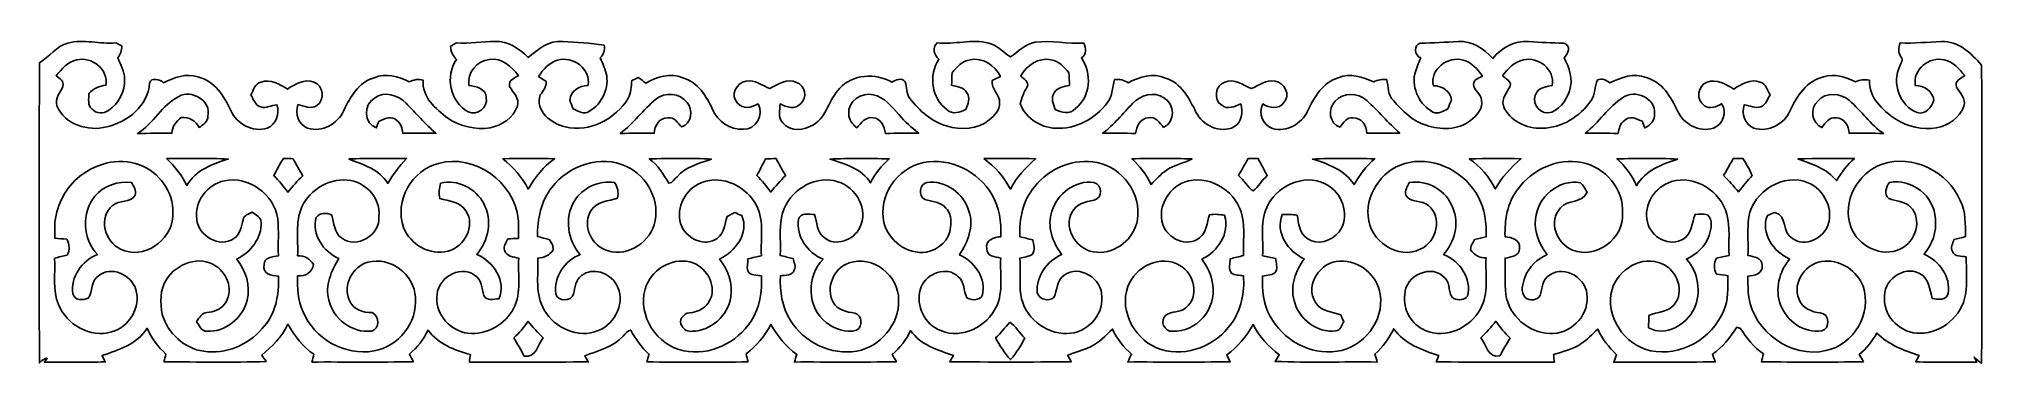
# Model space of a CAD drawing. Header units: centimetres. Extents: x -12.7 to 12.7, y -2.1 to 2.1.
import ezdxf

# ---------------------------------------------------------------- set-up
doc = ezdxf.new("R2010")
doc.units = ezdxf.units.CM
doc.header["$MEASUREMENT"] = 0
doc.layers.add('Camada 1', color=7, linetype='Continuous')

msp = doc.modelspace()

# ---------------------------------------------------------------- linework, layer by layer
at = {"layer": 'Camada 1', "color": 156}
for points, knots in [([(-12.325, 2.05351), (-12.11826, 2.10819), (-11.90554, 2.03553), (-11.69564, 2.05634), (-11.69564, 2.05634), (-11.67729, 2.04576), (-11.6399, 2.02494), (-11.6212, 2.01471), (-11.6212, 2.01471), (-11.62049, 1.95757), (-11.63567, 1.90394), (-11.672, 1.85914), (-11.672, 1.85914), (-11.63461, 1.77058), (-11.58662, 1.68239), (-11.5831, 1.58396), (-11.5831, 1.58396), (-11.57745, 1.4238), (-11.6593, 1.26118), (-11.79336, 1.17298), (-11.79336, 1.17298), (-11.85757, 1.12501), (-11.95528, 1.13171), (-12.00961, 1.19133), (-12.00961, 1.19133), (-12.07169, 1.24071), (-12.04877, 1.32785), (-12.053, 1.39593), (-12.053, 1.39593), (-11.99268, 1.45767), (-11.91506, 1.49542), (-11.82828, 1.50106), (-11.82828, 1.50106), (-11.79336, 1.71062), (-12.01208, 1.88029), (-12.20823, 1.83373), (-12.20823, 1.83373), (-12.32746, 1.81327), (-12.40402, 1.71097), (-12.47951, 1.62594), (-12.47951, 1.62594), (-12.43153, 1.59419), (-12.37191, 1.55397), (-12.3899, 1.48624), (-12.3899, 1.48624), (-12.42624, 1.40511), (-12.49997, 1.32856), (-12.46857, 1.2326), (-12.46857, 1.2326), (-12.36556, 0.98882), (-12.059, 0.89181), (-11.81629, 0.95956), (-11.81629, 0.95956), (-11.54677, 1.022), (-11.27337, 1.23367), (-11.25784, 1.52858), (-11.25784, 1.52858), (-11.23385, 1.61395), (-11.12131, 1.57692), (-11.07298, 1.53423), (-11.07298, 1.53423), (-10.93611, 1.60019), (-10.77877, 1.66652), (-10.62672, 1.61042), (-10.62672, 1.61042), (-10.40694, 1.56316), (-10.28135, 1.3589), (-10.19315, 1.16981), (-10.19315, 1.16981), (-10.11625, 0.99413), (-9.90564, 0.88299), (-9.71938, 0.94085), (-9.71938, 0.94085), (-9.60013, 0.98882), (-9.55322, 1.12783), (-9.59272, 1.24529), (-9.59272, 1.24529), (-9.66363, 1.24178), (-9.73137, 1.19627), (-9.80333, 1.21884), (-9.80333, 1.21884), (-9.87671, 1.23684), (-9.89859, 1.32009), (-9.93352, 1.37653), (-9.93352, 1.37653), (-9.89894, 1.43686), (-9.87848, 1.524), (-9.80122, 1.54269), (-9.80122, 1.54269), (-9.67916, 1.58996), (-9.55604, 1.51623), (-9.45585, 1.45167), (-9.45585, 1.45167), (-9.35637, 1.51799), (-9.23077, 1.59103), (-9.10872, 1.54235), (-9.10872, 1.54235), (-8.98312, 1.50566), (-8.96161, 1.30632), (-9.07062, 1.23859), (-9.07062, 1.23859), (-9.144, 1.18145), (-9.23854, 1.23225), (-9.31686, 1.24919), (-9.31686, 1.24919), (-9.36166, 1.12994), (-9.31015, 0.98918), (-9.19021, 0.9398), (-9.19021, 0.9398), (-9.00324, 0.88229), (-8.79581, 0.99554), (-8.71889, 1.17016), (-8.71889, 1.17016), (-8.63353, 1.34796), (-8.52416, 1.54164), (-8.32062, 1.59985), (-8.32062, 1.59985), (-8.16856, 1.66582), (-8.00347, 1.61571), (-7.86306, 1.54622), (-7.86306, 1.54622), (-7.80486, 1.57198), (-7.74312, 1.59032), (-7.68032, 1.5688), (-7.68032, 1.5688), (-7.69866, 1.34549), (-7.51699, 1.1945), (-7.35824, 1.07173), (-7.35824, 1.07173), (-7.19807, 0.96378), (-6.99628, 0.91439), (-6.80437, 0.94543), (-6.80437, 0.94543), (-6.65091, 0.97861), (-6.50027, 1.07667), (-6.4463, 1.23013), (-6.4463, 1.23013), (-6.41526, 1.33314), (-6.50699, 1.40511), (-6.54931, 1.4866), (-6.54931, 1.4866), (-6.57083, 1.56774), (-6.48687, 1.59315), (-6.4329, 1.62665), (-6.4329, 1.62665), (-6.5211, 1.74554), (-6.65056, 1.86548), (-6.81143, 1.83832), (-6.81143, 1.83832), (-6.97652, 1.82068), (-7.10742, 1.6697), (-7.08271, 1.50071), (-7.08271, 1.50071), (-6.99065, 1.48836), (-6.86047, 1.45696), (-6.85517, 1.34267), (-6.85517, 1.34267), (-6.82554, 1.21637), (-6.97335, 1.09677), (-7.08978, 1.15534), (-7.08978, 1.15534), (-7.33142, 1.27916), (-7.39668, 1.62172), (-7.24322, 1.83973), (-7.24322, 1.83973), (-7.28839, 1.88736), (-7.3233, 1.94415), (-7.32084, 2.01188), (-7.32084, 2.01188), (-7.30108, 2.02318), (-7.26193, 2.04576), (-7.24217, 2.05705), (-7.24217, 2.05705), (-7.0739, 2.0454), (-6.90703, 2.07044), (-6.73946, 2.07573), (-6.73946, 2.07573), (-6.56978, 2.08209), (-6.42126, 1.98191), (-6.30872, 1.86443), (-6.30872, 1.86443), (-6.18031, 1.97343), (-6.03425, 2.08808), (-5.85505, 2.07573), (-5.85505, 2.07573), (-5.67477, 2.0634), (-5.4931, 2.05317), (-5.31459, 2.0253), (-5.31459, 2.0253), (-5.2959, 1.96144), (-5.32341, 1.90675), (-5.36397, 1.85914), (-5.36397, 1.85914), (-5.33505, 1.78257), (-5.29412, 1.7085), (-5.28038, 1.6263), (-5.28038, 1.6263), (-5.25285, 1.4344), (-5.36117, 1.22977), (-5.53614, 1.14618), (-5.53614, 1.14618), (-5.60317, 1.1243), (-5.66137, 1.16874), (-5.71887, 1.19415), (-5.71887, 1.19415), (-5.73369, 1.23189), (-5.74852, 1.26965), (-5.76333, 1.30703), (-5.76333, 1.30703), (-5.75098, 1.4298), (-5.64198, 1.49754), (-5.52555, 1.49754), (-5.52555, 1.49754), (-5.47933, 1.71309), (-5.72381, 1.8923), (-5.92172, 1.82845), (-5.92172, 1.82845), (-6.03425, 1.80162), (-6.11082, 1.70885), (-6.17114, 1.61642), (-6.17114, 1.61642), (-6.13867, 1.5949), (-6.10588, 1.57373), (-6.07272, 1.55222), (-6.07272, 1.55222), (-6.06918, 1.48237), (-6.10446, 1.42592), (-6.15138, 1.37795), (-6.15138, 1.37795), (-6.21841, 1.16346), (-6.00569, 1.00259), (-5.82117, 0.95708), (-5.82117, 0.95708), (-5.50087, 0.88018), (-5.16502, 1.06009), (-4.99745, 1.33244), (-4.99745, 1.33244), (-4.96252, 1.4037), (-4.9604, 1.48412), (-4.95299, 1.56138), (-4.95299, 1.56138), (-4.93148, 1.57232), (-4.88879, 1.59385), (-4.86728, 1.60479), (-4.86728, 1.60479), (-4.83481, 1.57938), (-4.80201, 1.55363), (-4.76956, 1.52788), (-4.76956, 1.52788), (-4.62526, 1.6122), (-4.44712, 1.66899), (-4.28519, 1.59948), (-4.28519, 1.59948), (-4.08869, 1.5441), (-3.97686, 1.35995), (-3.89573, 1.18604), (-3.89573, 1.18604), (-3.82798, 1.03082), (-3.66783, 0.91157), (-3.4932, 0.92674), (-3.4932, 0.92674), (-3.33304, 0.91968), (-3.21663, 1.12006), (-3.30059, 1.25764), (-3.30059, 1.25764), (-3.38172, 1.21038), (-3.50307, 1.18039), (-3.56799, 1.26929), (-3.56799, 1.26929), (-3.671, 1.36136), (-3.58668, 1.54235), (-3.45827, 1.55434), (-3.45827, 1.55434), (-3.34151, 1.5808), (-3.24767, 1.49506), (-3.14571, 1.45873), (-3.14571, 1.45873), (-3.042, 1.51694), (-2.91923, 1.5949), (-2.79717, 1.53952), (-2.79717, 1.53952), (-2.68746, 1.50106), (-2.65182, 1.33702), (-2.74284, 1.26152), (-2.74284, 1.26152), (-2.8134, 1.17968), (-2.92981, 1.21496), (-3.01096, 1.25835), (-3.01096, 1.25835), (-3.02012, 1.17544), (-3.0427, 1.07809), (-2.97921, 1.00999), (-2.97921, 1.00999), (-2.88254, 0.8883), (-2.69346, 0.91052), (-2.57527, 0.98672), (-2.57527, 0.98672), (-2.401, 1.09431), (-2.37243, 1.31867), (-2.2359, 1.46015), (-2.2359, 1.46015), (-2.06691, 1.65028), (-1.766, 1.66193), (-1.55256, 1.5434), (-1.55256, 1.5434), (-1.50106, 1.57232), (-1.42309, 1.60725), (-1.37795, 1.54727), (-1.37795, 1.54727), (-1.34796, 1.47813), (-1.36877, 1.39171), (-1.31797, 1.32997), (-1.31797, 1.32997), (-1.19203, 1.17264), (-1.03645, 1.022), (-0.83572, 0.97013), (-0.83572, 0.97013), (-0.65158, 0.91193), (-0.43039, 0.92075), (-0.27763, 1.05021), (-0.27763, 1.05021), (-0.21449, 1.10737), (-0.13828, 1.17581), (-0.14464, 1.26929), (-0.14464, 1.26929), (-0.13334, 1.38253), (-0.26, 1.44992), (-0.23917, 1.56562), (-0.23917, 1.56562), (-0.21271, 1.57833), (-0.1598, 1.60301), (-0.13334, 1.61536), (-0.13334, 1.61536), (-0.2046, 1.75894), (-0.36476, 1.87289), (-0.52987, 1.83373), (-0.52987, 1.83373), (-0.63146, 1.81963), (-0.70061, 1.73884), (-0.76412, 1.66616), (-0.76412, 1.66616), (-0.76624, 1.61113), (-0.76834, 1.55609), (-0.77011, 1.50106), (-0.77011, 1.50106), (-0.69919, 1.48378), (-0.60995, 1.47672), (-0.57043, 1.40441), (-0.57043, 1.40441), (-0.52, 1.33631), (-0.56056, 1.25589), (-0.58384, 1.18638), (-0.58384, 1.18638), (-0.66004, 1.15076), (-0.75812, 1.11159), (-0.82797, 1.18215), (-0.82797, 1.18215), (-1.03681, 1.32644), (-1.07562, 1.63688), (-0.93556, 1.8415), (-0.93556, 1.8415), (-1.004, 1.899), (-1.02763, 1.9879), (-0.96097, 2.05739), (-0.96097, 2.05739), (-0.73483, 2.03129), (-0.50658, 2.10855), (-0.28363, 2.05422), (-0.28363, 2.05422), (-0.16968, 2.02776), (-0.0963, 1.92863), (0.00141, 1.87571), (0.00141, 1.87571), (0.10583, 1.94132), (0.19261, 2.04505), (0.32244, 2.0634), (0.32244, 2.0634), (0.5341, 2.09408), (0.74719, 2.03799), (0.96026, 2.05422), (0.96026, 2.05422), (0.98354, 1.9872), (0.998, 1.90605), (0.92709, 1.8616), (0.92709, 1.8616), (1.06469, 1.6591), (1.05163, 1.35254), (0.84701, 1.19873), (0.84701, 1.19873), (0.77716, 1.11478), (0.6664, 1.14158), (0.58313, 1.18604), (0.58313, 1.18604), (0.56091, 1.25518), (0.52034, 1.33561), (0.56973, 1.40299), (0.56973, 1.40299), (0.60995, 1.47496), (0.69814, 1.48412), (0.77045, 1.50035), (0.77045, 1.50035), (0.76799, 1.55575), (0.76588, 1.61113), (0.76412, 1.66616), (0.76412, 1.66616), (0.70061, 1.73918), (0.63112, 1.81892), (0.52951, 1.83339), (0.52951, 1.83339), (0.36476, 1.87289), (0.21378, 1.7586), (0.13334, 1.62418), (0.13334, 1.62418), (0.17003, 1.58433), (0.25047, 1.54939), (0.21695, 1.48132), (0.21695, 1.48132), (0.17709, 1.41145), (0.14498, 1.33809), (0.127, 1.25942), (0.127, 1.25942), (0.20179, 1.0555), (0.42121, 0.93132), (0.63358, 0.93909), (0.63358, 0.93909), (0.90028, 0.94156), (1.15288, 1.09466), (1.2947, 1.31726), (1.2947, 1.31726), (1.33314, 1.39841), (1.33597, 1.49048), (1.35924, 1.57621), (1.35924, 1.57621), (1.42309, 1.5815), (1.48695, 1.57302), (1.53916, 1.53282), (1.53916, 1.53282), (1.68627, 1.61466), (1.86477, 1.6704), (2.02671, 1.59526), (2.02671, 1.59526), (2.23414, 1.53317), (2.33469, 1.32891), (2.42464, 1.15005), (2.42464, 1.15005), (2.51071, 0.97754), (2.74072, 0.86535), (2.92099, 0.95815), (2.92099, 0.95815), (3.03142, 1.01669), (3.03459, 1.15076), (3.01025, 1.25801), (3.01025, 1.25801), (2.93441, 1.22307), (2.83598, 1.18109), (2.76083, 1.24071), (2.76083, 1.24071), (2.64829, 1.30915), (2.67404, 1.506), (2.80175, 1.54164), (2.80175, 1.54164), (2.92347, 1.59315), (3.04129, 1.51129), (3.14607, 1.45803), (3.14607, 1.45803), (3.2466, 1.49684), (3.34151, 1.58043), (3.45756, 1.55397), (3.45756, 1.55397), (3.5814, 1.53987), (3.66713, 1.37089), (3.57187, 1.27528), (3.57187, 1.27528), (3.50979, 1.18215), (3.38137, 1.20473), (3.30059, 1.25764), (3.30059, 1.25764), (3.23037, 1.13736), (3.30059, 0.98319), (3.4244, 0.93486), (3.4244, 0.93486), (3.60927, 0.8883), (3.80541, 0.99447), (3.88372, 1.16382), (3.88372, 1.16382), (3.97016, 1.34338), (4.07846, 1.54164), (4.28518, 1.59914), (4.28518, 1.59914), (4.439, 1.66687), (4.60516, 1.6129), (4.74839, 1.54552), (4.74839, 1.54552), (4.79989, 1.57551), (4.85951, 1.57797), (4.91771, 1.57656), (4.91771, 1.57656), (4.9403, 1.48378), (4.93323, 1.37337), (5.00627, 1.30104), (5.00627, 1.30104), (5.1255, 1.1691), (5.25531, 1.03116), (5.43207, 0.98036), (5.43207, 0.98036), (5.62115, 0.91334), (5.8487, 0.91405), (6.01379, 1.03964), (6.01379, 1.03964), (6.09353, 1.10525), (6.18067, 1.19486), (6.15843, 1.30844), (6.15843, 1.30844), (6.15772, 1.39276), (6.04872, 1.43333), (6.05472, 1.51694), (6.05472, 1.51694), (6.05579, 1.58009), (6.12705, 1.59526), (6.16937, 1.62312), (6.16937, 1.62312), (6.10551, 1.71097), (6.03108, 1.80304), (5.9196, 1.82845), (5.9196, 1.82845), (5.72275, 1.89194), (5.47616, 1.71026), (5.52803, 1.49577), (5.52803, 1.49577), (5.64337, 1.49506), (5.75027, 1.4298), (5.76403, 1.30739), (5.76403, 1.30739), (5.74852, 1.27), (5.73334, 1.23225), (5.71923, 1.19415), (5.71923, 1.19415), (5.65855, 1.16451), (5.59118, 1.11794), (5.52238, 1.15217), (5.52238, 1.15217), (5.34704, 1.24283), (5.24686, 1.45767), (5.2846, 1.65064), (5.2846, 1.65064), (5.30401, 1.72225), (5.3361, 1.79), (5.36256, 1.85914), (5.36256, 1.85914), (5.28038, 1.8863), (5.26591, 2.03305), (5.35727, 2.05281), (5.35727, 2.05281), (5.52309, 2.05281), (5.68819, 2.06409), (5.85328, 2.07573), (5.85328, 2.07573), (6.03215, 2.08562), (6.18878, 1.97979), (6.30449, 1.85349), (6.30449, 1.85349), (6.41809, 1.99178), (6.59024, 2.0902), (6.77367, 2.07468), (6.77367, 2.07468), (6.92608, 2.06162), (7.07918, 2.05493), (7.23229, 2.0521), (7.23229, 2.0521), (7.33142, 2.02847), (7.29684, 1.90887), (7.23618, 1.86124), (7.23618, 1.86124), (7.30815, 1.73073), (7.35824, 1.57762), (7.30885, 1.43016), (7.30885, 1.43016), (7.26369, 1.30069), (7.17055, 1.15746), (7.0231, 1.13946), (7.0231, 1.13946), (6.88903, 1.13736), (6.80437, 1.30422), (6.87916, 1.41145), (6.87916, 1.41145), (6.92431, 1.47884), (7.01111, 1.48342), (7.08271, 1.50035), (7.08271, 1.50035), (7.11799, 1.70992), (6.90174, 1.87959), (6.70524, 1.83373), (6.70524, 1.83373), (6.58566, 1.81222), (6.50521, 1.71484), (6.43254, 1.6263), (6.43254, 1.6263), (6.46606, 1.58679), (6.55813, 1.5568), (6.53379, 1.49048), (6.53379, 1.49048), (6.48899, 1.4097), (6.41772, 1.33208), (6.44348, 1.23119), (6.44348, 1.23119), (6.52463, 1.03681), (6.74722, 0.93027), (6.95113, 0.93944), (6.95113, 0.93944), (7.20794, 0.94509), (7.44607, 1.09255), (7.59037, 1.30069), (7.59037, 1.30069), (7.64363, 1.38219), (7.6341, 1.48554), (7.67503, 1.57161), (7.67503, 1.57161), (7.73394, 1.59914), (7.78932, 1.56915), (7.83519, 1.53175), (7.83519, 1.53175), (7.98052, 1.60513), (8.15162, 1.67004), (8.31215, 1.60231), (8.31215, 1.60231), (8.52063, 1.54657), (8.63353, 1.34866), (8.71996, 1.16769), (8.71996, 1.16769), (8.79722, 0.99413), (9.00324, 0.8844), (9.18915, 0.93909), (9.18915, 0.93909), (9.31157, 0.98848), (9.37682, 1.14687), (9.29674, 1.26083), (9.29674, 1.26083), (9.23288, 1.21673), (9.14188, 1.1885), (9.07204, 1.23506), (9.07204, 1.23506), (8.9609, 1.30245), (8.9796, 1.50388), (9.10695, 1.54199), (9.10695, 1.54199), (9.22937, 1.59066), (9.35426, 1.51659), (9.45549, 1.45204), (9.45549, 1.45204), (9.55428, 1.51765), (9.67809, 1.58996), (9.79945, 1.54269), (9.79945, 1.54269), (9.87602, 1.52259), (9.89682, 1.43791), (9.93034, 1.37688), (9.93034, 1.37688), (9.89824, 1.32009), (9.8767, 1.24882), (9.8118, 1.22061), (9.8118, 1.22061), (9.73737, 1.19698), (9.6647, 1.23506), (9.59309, 1.24741), (9.59309, 1.24741), (9.55357, 1.12959), (9.59838, 0.98812), (9.71937, 0.94085), (9.71937, 0.94085), (9.90669, 0.88089), (10.11624, 0.99377), (10.19315, 1.16981), (10.19315, 1.16981), (10.281, 1.35995), (10.40835, 1.5635), (10.62884, 1.61042), (10.62884, 1.61042), (10.771, 1.66299), (10.91988, 1.60689), (11.049, 1.54515), (11.049, 1.54515), (11.10473, 1.57514), (11.16682, 1.58255), (11.22856, 1.56703), (11.22856, 1.56703), (11.21974, 1.33809), (11.40213, 1.17686), (11.57357, 1.05762), (11.57357, 1.05762), (11.7302, 0.96097), (11.92106, 0.91546), (12.10415, 0.94473), (12.10415, 0.94473), (12.25973, 0.97579), (12.41, 1.07702), (12.46504, 1.23048), (12.46504, 1.23048), (12.49327, 1.32891), (12.41248, 1.40124), (12.36944, 1.47884), (12.36944, 1.47884), (12.33594, 1.56138), (12.42377, 1.59103), (12.47598, 1.62806), (12.47598, 1.62806), (12.4026, 1.71343), (12.32605, 1.81363), (12.20786, 1.83339), (12.20786, 1.83339), (12.01137, 1.88066), (11.793, 1.70921), (11.82933, 1.50035), (11.82933, 1.50035), (11.94752, 1.49577), (12.0523, 1.42875), (12.07381, 1.30632), (12.07381, 1.30632), (12.041, 1.21496), (11.96691, 1.11441), (11.85545, 1.1444), (11.85545, 1.1444), (11.62543, 1.22836), (11.51819, 1.53599), (11.62685, 1.75119), (11.62685, 1.75119), (11.6353, 1.79), (11.67906, 1.83161), (11.64554, 1.86937), (11.64554, 1.86937), (11.60039, 1.92475), (11.61238, 1.99107), (11.63002, 2.05458), (11.63002, 2.05458), (11.81064, 2.04752), (11.9902, 2.06657), (12.17012, 2.07539), (12.17012, 2.07539), (12.39025, 2.08385), (12.56135, 1.9191), (12.69576, 1.766), (12.69576, 1.766), (12.70316, 0.46708), (12.70212, -0.83219), (12.69612, -2.13113), (12.69612, -2.13113), (12.66013, -2.10855), (12.62803, -2.08244), (12.5991, -2.05281), (12.5991, -2.05281), (12.60686, -2.06869), (12.62238, -2.10078), (12.63049, -2.11666), (12.63049, -2.11666), (12.36556, -2.11632), (12.10132, -2.11737), (11.83674, -2.11596), (11.83674, -2.11596), (11.8505, -2.08738), (11.86497, -2.05846), (11.87944, -2.03022), (11.87944, -2.03022), (11.67977, -1.96427), (11.47903, -1.89159), (11.32804, -1.73813), (11.32804, -1.73813), (11.26277, -1.8408), (11.19399, -1.94344), (11.09591, -2.01824), (11.09591, -2.01824), (11.11462, -2.04964), (11.13367, -2.08138), (11.15272, -2.11349), (11.15272, -2.11349), (10.70821, -2.11983), (10.26371, -2.11632), (9.8192, -2.11525), (9.8192, -2.11525), (9.82661, -2.08033), (9.83438, -2.04576), (9.8425, -2.01117), (9.8425, -2.01117), (9.71727, -1.92298), (9.62518, -1.80057), (9.53981, -1.67569), (9.53981, -1.67569), (9.52887, -1.67216), (9.50701, -1.66475), (9.49607, -1.66088), (9.49607, -1.66088), (9.40859, -1.79528), (9.31157, -1.92617), (9.17609, -2.01577), (9.17609, -2.01577), (9.18879, -2.04857), (9.20221, -2.08173), (9.21597, -2.1149), (9.21597, -2.1149), (8.77288, -2.11949), (8.32979, -2.11454), (7.88704, -2.11737), (7.88704, -2.11737), (7.89939, -2.08597), (7.91104, -2.05387), (7.92161, -2.02177), (7.92161, -2.02177), (7.82496, -1.92193), (7.73253, -1.81539), (7.6782, -1.68521), (7.6782, -1.68521), (7.60552, -1.75083), (7.54027, -1.82562), (7.45808, -1.87995), (7.45808, -1.87995), (7.348, -1.94804), (7.221, -1.97943), (7.09965, -2.01999), (7.09965, -2.01999), (7.10247, -2.04435), (7.10812, -2.09267), (7.11093, -2.11666), (7.11093, -2.11666), (6.59587, -2.11525), (6.08117, -2.11912), (5.56612, -2.1149), (5.56612, -2.1149), (5.57423, -2.09408), (5.59082, -2.05246), (5.59893, -2.03164), (5.59893, -2.03164), (5.37915, -1.96074), (5.14948, -1.87888), (5.00979, -1.68205), (5.00979, -1.68205), (4.95053, -1.80833), (4.8655, -1.92051), (4.76391, -2.01541), (4.76391, -2.01541), (4.77378, -2.04893), (4.78437, -2.0828), (4.79495, -2.11666), (4.79495, -2.11666), (4.34939, -2.11137), (3.90313, -2.12724), (3.45792, -2.10819), (3.45792, -2.10819), (3.47556, -2.07892), (3.49355, -2.04964), (3.51225, -2.0207), (3.51225, -2.0207), (3.37185, -1.91452), (3.25191, -1.78152), (3.17005, -1.62524), (3.17005, -1.62524), (3.08575, -1.78047), (2.9718, -1.92088), (2.82575, -2.02177), (2.82575, -2.02177), (2.84091, -2.05246), (2.85644, -2.08314), (2.87231, -2.11349), (2.87231, -2.11349), (2.42569, -2.12019), (1.97908, -2.11525), (1.53212, -2.11632), (1.53212, -2.11632), (1.54869, -2.08244), (1.56562, -2.04893), (1.58255, -2.01541), (1.58255, -2.01541), (1.48025, -1.92193), (1.38923, -1.81468), (1.33419, -1.68627), (1.33419, -1.68627), (1.24213, -1.76847), (1.15992, -1.86725), (1.04457, -1.91805), (1.04457, -1.91805), (0.94684, -1.96108), (0.84384, -1.99107), (0.74471, -2.03022), (0.74471, -2.03022), (0.76129, -2.05739), (0.77786, -2.08492), (0.79445, -2.11278), (0.79445, -2.11278), (0.26492, -2.11912), (-0.26458, -2.11842), (-0.79409, -2.11313), (-0.79409, -2.11313), (-0.77823, -2.08597), (-0.762, -2.0588), (-0.74577, -2.03234), (-0.74577, -2.03234), (-0.95003, -1.95826), (-1.17651, -1.89547), (-1.30632, -1.70568), (-1.30632, -1.70568), (-1.36136, -1.82703), (-1.44673, -1.93075), (-1.54693, -2.01753), (-1.54693, -2.01753), (-1.52893, -2.04927), (-1.51058, -2.08138), (-1.49189, -2.11349), (-1.49189, -2.11349), (-1.9364, -2.12019), (-2.38125, -2.11525), (-2.82609, -2.11632), (-2.82609, -2.11632), (-2.81552, -2.0828), (-2.80458, -2.04964), (-2.79364, -2.01682), (-2.79364, -2.01682), (-2.9404, -1.91805), (-3.04623, -1.77446), (-3.13584, -1.62489), (-3.13584, -1.62489), (-3.20852, -1.77906), (-3.32916, -1.90183), (-3.45687, -2.01153), (-3.45687, -2.01153), (-3.44874, -2.04611), (-3.44063, -2.08104), (-3.43217, -2.11596), (-3.43217, -2.11596), (-3.87349, -2.11737), (-4.31446, -2.11701), (-4.75543, -2.11596), (-4.75543, -2.11596), (-4.74661, -2.08138), (-4.73779, -2.04681), (-4.72897, -2.01259), (-4.72897, -2.01259), (-4.8274, -1.92439), (-4.90114, -1.81434), (-4.96534, -1.69969), (-4.96534, -1.69969), (-5.01227, -1.70144), (-5.03202, -1.75083), (-5.06411, -1.77799), (-5.06411, -1.77799), (-5.19324, -1.9258), (-5.39291, -1.96391), (-5.56648, -2.03517), (-5.56648, -2.03517), (-5.55554, -2.05493), (-5.53332, -2.09444), (-5.52202, -2.1142), (-5.52202, -2.1142), (-6.0399, -2.12019), (-6.55742, -2.11454), (-7.07531, -2.11701), (-7.07531, -2.11701), (-7.07178, -2.09267), (-7.06472, -2.04364), (-7.0612, -2.0193), (-7.0612, -2.0193), (-7.27075, -1.96461), (-7.48347, -1.881), (-7.61612, -1.70003), (-7.61612, -1.70003), (-7.67257, -1.82174), (-7.75828, -1.92617), (-7.85883, -2.01436), (-7.85883, -2.01436), (-7.84224, -2.04752), (-7.8253, -2.08068), (-7.80837, -2.11384), (-7.80837, -2.11384), (-8.25041, -2.11983), (-8.69244, -2.1149), (-9.13447, -2.11666), (-9.13447, -2.11666), (-9.126, -2.0828), (-9.11718, -2.04927), (-9.10872, -2.01577), (-9.10872, -2.01577), (-9.25617, -1.9191), (-9.36166, -1.77446), (-9.44915, -1.62382), (-9.44915, -1.62382), (-9.52605, -1.7854), (-9.65552, -1.91135), (-9.78993, -2.02564), (-9.78993, -2.02564), (-9.77088, -2.05422), (-9.75183, -2.08209), (-9.73278, -2.11137), (-9.73278, -2.11137), (-10.17799, -2.12266), (-10.62389, -2.11525), (-11.06946, -2.11525), (-11.06946, -2.11525), (-11.06028, -2.08104), (-11.05146, -2.04681), (-11.04265, -2.01295), (-11.04265, -2.01295), (-11.14742, -1.9184), (-11.23068, -1.80269), (-11.28994, -1.67464), (-11.28994, -1.67464), (-11.41941, -1.88277), (-11.6593, -1.95791), (-11.87767, -2.03305), (-11.87767, -2.03305), (-11.86708, -2.05387), (-11.84663, -2.09515), (-11.83604, -2.11596), (-11.83604, -2.11596), (-12.10204, -2.11771), (-12.36803, -2.11561), (-12.63368, -2.11701), (-12.63368, -2.11701), (-12.52466, -2.00695), (-12.67918, -2.09902), (-12.69752, -2.1276), (-12.69752, -2.1276), (-12.70035, -0.8195), (-12.70458, 0.4886), (-12.69541, 1.7967), (-12.69541, 1.7967), (-12.56664, 1.87537), (-12.47598, 2.01117), (-12.325, 2.05351)], [0, 0, 0, 0, 0.00389105, 0.00389105, 0.00389105, 0.00389105, 0.0077821, 0.0077821, 0.0077821, 0.0077821, 0.01167315, 0.01167315, 0.01167315, 0.01167315, 0.0155642, 0.0155642, 0.0155642, 0.0155642, 0.01945525, 0.01945525, 0.01945525, 0.01945525, 0.0233463, 0.0233463, 0.0233463, 0.0233463, 0.02723735, 0.02723735, 0.02723735, 0.02723735, 0.0311284, 0.0311284, 0.0311284, 0.0311284, 0.03501946, 0.03501946, 0.03501946, 0.03501946, 0.03891051, 0.03891051, 0.03891051, 0.03891051, 0.04280156, 0.04280156, 0.04280156, 0.04280156, 0.04669261, 0.04669261, 0.04669261, 0.04669261, 0.05058366, 0.05058366, 0.05058366, 0.05058366, 0.05447471, 0.05447471, 0.05447471, 0.05447471, 0.05836576, 0.05836576, 0.05836576, 0.05836576, 0.06225681, 0.06225681, 0.06225681, 0.06225681, 0.06614786, 0.06614786, 0.06614786, 0.06614786, 0.07003891, 0.07003891, 0.07003891, 0.07003891, 0.07392996, 0.07392996, 0.07392996, 0.07392996, 0.07782101, 0.07782101, 0.07782101, 0.07782101, 0.08171206, 0.08171206, 0.08171206, 0.08171206, 0.08560311, 0.08560311, 0.08560311, 0.08560311, 0.08949416, 0.08949416, 0.08949416, 0.08949416, 0.09338521, 0.09338521, 0.09338521, 0.09338521, 0.09727626, 0.09727626, 0.09727626, 0.09727626, 0.10116732, 0.10116732, 0.10116732, 0.10116732, 0.10505837, 0.10505837, 0.10505837, 0.10505837, 0.10894942, 0.10894942, 0.10894942, 0.10894942, 0.11284047, 0.11284047, 0.11284047, 0.11284047, 0.11673152, 0.11673152, 0.11673152, 0.11673152, 0.12062257, 0.12062257, 0.12062257, 0.12062257, 0.12451362, 0.12451362, 0.12451362, 0.12451362, 0.12840467, 0.12840467, 0.12840467, 0.12840467, 0.13229572, 0.13229572, 0.13229572, 0.13229572, 0.13618677, 0.13618677, 0.13618677, 0.13618677, 0.14007782, 0.14007782, 0.14007782, 0.14007782, 0.14396887, 0.14396887, 0.14396887, 0.14396887, 0.14785992, 0.14785992, 0.14785992, 0.14785992, 0.15175097, 0.15175097, 0.15175097, 0.15175097, 0.15564202, 0.15564202, 0.15564202, 0.15564202, 0.15953307, 0.15953307, 0.15953307, 0.15953307, 0.16342412, 0.16342412, 0.16342412, 0.16342412, 0.16731518, 0.16731518, 0.16731518, 0.16731518, 0.17120623, 0.17120623, 0.17120623, 0.17120623, 0.17509728, 0.17509728, 0.17509728, 0.17509728, 0.17898833, 0.17898833, 0.17898833, 0.17898833, 0.18287938, 0.18287938, 0.18287938, 0.18287938, 0.18677043, 0.18677043, 0.18677043, 0.18677043, 0.19066148, 0.19066148, 0.19066148, 0.19066148, 0.19455253, 0.19455253, 0.19455253, 0.19455253, 0.19844358, 0.19844358, 0.19844358, 0.19844358, 0.20233463, 0.20233463, 0.20233463, 0.20233463, 0.20622568, 0.20622568, 0.20622568, 0.20622568, 0.21011673, 0.21011673, 0.21011673, 0.21011673, 0.21400778, 0.21400778, 0.21400778, 0.21400778, 0.21789883, 0.21789883, 0.21789883, 0.21789883, 0.22178988, 0.22178988, 0.22178988, 0.22178988, 0.22568093, 0.22568093, 0.22568093, 0.22568093, 0.22957198, 0.22957198, 0.22957198, 0.22957198, 0.23346304, 0.23346304, 0.23346304, 0.23346304, 0.23735409, 0.23735409, 0.23735409, 0.23735409, 0.24124514, 0.24124514, 0.24124514, 0.24124514, 0.24513619, 0.24513619, 0.24513619, 0.24513619, 0.24902724, 0.24902724, 0.24902724, 0.24902724, 0.25291829, 0.25291829, 0.25291829, 0.25291829, 0.25680934, 0.25680934, 0.25680934, 0.25680934, 0.26070039, 0.26070039, 0.26070039, 0.26070039, 0.26459144, 0.26459144, 0.26459144, 0.26459144, 0.26848249, 0.26848249, 0.26848249, 0.26848249, 0.27237354, 0.27237354, 0.27237354, 0.27237354, 0.27626459, 0.27626459, 0.27626459, 0.27626459, 0.28015564, 0.28015564, 0.28015564, 0.28015564, 0.28404669, 0.28404669, 0.28404669, 0.28404669, 0.28793774, 0.28793774, 0.28793774, 0.28793774, 0.29182879, 0.29182879, 0.29182879, 0.29182879, 0.29571984, 0.29571984, 0.29571984, 0.29571984, 0.29961089, 0.29961089, 0.29961089, 0.29961089, 0.30350195, 0.30350195, 0.30350195, 0.30350195, 0.307393, 0.307393, 0.307393, 0.307393, 0.31128405, 0.31128405, 0.31128405, 0.31128405, 0.3151751, 0.3151751, 0.3151751, 0.3151751, 0.31906615, 0.31906615, 0.31906615, 0.31906615, 0.3229572, 0.3229572, 0.3229572, 0.3229572, 0.32684825, 0.32684825, 0.32684825, 0.32684825, 0.3307393, 0.3307393, 0.3307393, 0.3307393, 0.33463035, 0.33463035, 0.33463035, 0.33463035, 0.3385214, 0.3385214, 0.3385214, 0.3385214, 0.34241245, 0.34241245, 0.34241245, 0.34241245, 0.3463035, 0.3463035, 0.3463035, 0.3463035, 0.35019455, 0.35019455, 0.35019455, 0.35019455, 0.3540856, 0.3540856, 0.3540856, 0.3540856, 0.35797665, 0.35797665, 0.35797665, 0.35797665, 0.3618677, 0.3618677, 0.3618677, 0.3618677, 0.36575875, 0.36575875, 0.36575875, 0.36575875, 0.36964981, 0.36964981, 0.36964981, 0.36964981, 0.37354086, 0.37354086, 0.37354086, 0.37354086, 0.37743191, 0.37743191, 0.37743191, 0.37743191, 0.38132296, 0.38132296, 0.38132296, 0.38132296, 0.38521401, 0.38521401, 0.38521401, 0.38521401, 0.38910506, 0.38910506, 0.38910506, 0.38910506, 0.39299611, 0.39299611, 0.39299611, 0.39299611, 0.39688716, 0.39688716, 0.39688716, 0.39688716, 0.40077821, 0.40077821, 0.40077821, 0.40077821, 0.40466926, 0.40466926, 0.40466926, 0.40466926, 0.40856031, 0.40856031, 0.40856031, 0.40856031, 0.41245136, 0.41245136, 0.41245136, 0.41245136, 0.41634241, 0.41634241, 0.41634241, 0.41634241, 0.42023346, 0.42023346, 0.42023346, 0.42023346, 0.42412451, 0.42412451, 0.42412451, 0.42412451, 0.42801556, 0.42801556, 0.42801556, 0.42801556, 0.43190661, 0.43190661, 0.43190661, 0.43190661, 0.43579767, 0.43579767, 0.43579767, 0.43579767, 0.43968872, 0.43968872, 0.43968872, 0.43968872, 0.44357977, 0.44357977, 0.44357977, 0.44357977, 0.44747082, 0.44747082, 0.44747082, 0.44747082, 0.45136187, 0.45136187, 0.45136187, 0.45136187, 0.45525292, 0.45525292, 0.45525292, 0.45525292, 0.45914397, 0.45914397, 0.45914397, 0.45914397, 0.46303502, 0.46303502, 0.46303502, 0.46303502, 0.46692607, 0.46692607, 0.46692607, 0.46692607, 0.47081712, 0.47081712, 0.47081712, 0.47081712, 0.47470817, 0.47470817, 0.47470817, 0.47470817, 0.47859922, 0.47859922, 0.47859922, 0.47859922, 0.48249027, 0.48249027, 0.48249027, 0.48249027, 0.48638132, 0.48638132, 0.48638132, 0.48638132, 0.49027237, 0.49027237, 0.49027237, 0.49027237, 0.49416342, 0.49416342, 0.49416342, 0.49416342, 0.49805447, 0.49805447, 0.49805447, 0.49805447, 0.50194553, 0.50194553, 0.50194553, 0.50194553, 0.50583658, 0.50583658, 0.50583658, 0.50583658, 0.50972763, 0.50972763, 0.50972763, 0.50972763, 0.51361868, 0.51361868, 0.51361868, 0.51361868, 0.51750973, 0.51750973, 0.51750973, 0.51750973, 0.52140078, 0.52140078, 0.52140078, 0.52140078, 0.52529183, 0.52529183, 0.52529183, 0.52529183, 0.52918288, 0.52918288, 0.52918288, 0.52918288, 0.53307393, 0.53307393, 0.53307393, 0.53307393, 0.53696498, 0.53696498, 0.53696498, 0.53696498, 0.54085603, 0.54085603, 0.54085603, 0.54085603, 0.54474708, 0.54474708, 0.54474708, 0.54474708, 0.54863813, 0.54863813, 0.54863813, 0.54863813, 0.55252918, 0.55252918, 0.55252918, 0.55252918, 0.55642023, 0.55642023, 0.55642023, 0.55642023, 0.56031128, 0.56031128, 0.56031128, 0.56031128, 0.56420233, 0.56420233, 0.56420233, 0.56420233, 0.56809339, 0.56809339, 0.56809339, 0.56809339, 0.57198444, 0.57198444, 0.57198444, 0.57198444, 0.57587549, 0.57587549, 0.57587549, 0.57587549, 0.57976654, 0.57976654, 0.57976654, 0.57976654, 0.58365759, 0.58365759, 0.58365759, 0.58365759, 0.58754864, 0.58754864, 0.58754864, 0.58754864, 0.59143969, 0.59143969, 0.59143969, 0.59143969, 0.59533074, 0.59533074, 0.59533074, 0.59533074, 0.59922179, 0.59922179, 0.59922179, 0.59922179, 0.60311284, 0.60311284, 0.60311284, 0.60311284, 0.60700389, 0.60700389, 0.60700389, 0.60700389, 0.61089494, 0.61089494, 0.61089494, 0.61089494, 0.61478599, 0.61478599, 0.61478599, 0.61478599, 0.61867704, 0.61867704, 0.61867704, 0.61867704, 0.62256809, 0.62256809, 0.62256809, 0.62256809, 0.62645914, 0.62645914, 0.62645914, 0.62645914, 0.63035019, 0.63035019, 0.63035019, 0.63035019, 0.63424125, 0.63424125, 0.63424125, 0.63424125, 0.6381323, 0.6381323, 0.6381323, 0.6381323, 0.64202335, 0.64202335, 0.64202335, 0.64202335, 0.6459144, 0.6459144, 0.6459144, 0.6459144, 0.64980545, 0.64980545, 0.64980545, 0.64980545, 0.6536965, 0.6536965, 0.6536965, 0.6536965, 0.65758755, 0.65758755, 0.65758755, 0.65758755, 0.6614786, 0.6614786, 0.6614786, 0.6614786, 0.66536965, 0.66536965, 0.66536965, 0.66536965, 0.6692607, 0.6692607, 0.6692607, 0.6692607, 0.67315175, 0.67315175, 0.67315175, 0.67315175, 0.6770428, 0.6770428, 0.6770428, 0.6770428, 0.68093385, 0.68093385, 0.68093385, 0.68093385, 0.6848249, 0.6848249, 0.6848249, 0.6848249, 0.68871595, 0.68871595, 0.68871595, 0.68871595, 0.692607, 0.692607, 0.692607, 0.692607, 0.69649805, 0.69649805, 0.69649805, 0.69649805, 0.70038911, 0.70038911, 0.70038911, 0.70038911, 0.70428016, 0.70428016, 0.70428016, 0.70428016, 0.70817121, 0.70817121, 0.70817121, 0.70817121, 0.71206226, 0.71206226, 0.71206226, 0.71206226, 0.71595331, 0.71595331, 0.71595331, 0.71595331, 0.71984436, 0.71984436, 0.71984436, 0.71984436, 0.72373541, 0.72373541, 0.72373541, 0.72373541, 0.72762646, 0.72762646, 0.72762646, 0.72762646, 0.73151751, 0.73151751, 0.73151751, 0.73151751, 0.73540856, 0.73540856, 0.73540856, 0.73540856, 0.73929961, 0.73929961, 0.73929961, 0.73929961, 0.74319066, 0.74319066, 0.74319066, 0.74319066, 0.74708171, 0.74708171, 0.74708171, 0.74708171, 0.75097276, 0.75097276, 0.75097276, 0.75097276, 0.75486381, 0.75486381, 0.75486381, 0.75486381, 0.75875486, 0.75875486, 0.75875486, 0.75875486, 0.76264591, 0.76264591, 0.76264591, 0.76264591, 0.76653696, 0.76653696, 0.76653696, 0.76653696, 0.77042802, 0.77042802, 0.77042802, 0.77042802, 0.77431907, 0.77431907, 0.77431907, 0.77431907, 0.77821012, 0.77821012, 0.77821012, 0.77821012, 0.78210117, 0.78210117, 0.78210117, 0.78210117, 0.78599222, 0.78599222, 0.78599222, 0.78599222, 0.78988327, 0.78988327, 0.78988327, 0.78988327, 0.79377432, 0.79377432, 0.79377432, 0.79377432, 0.79766537, 0.79766537, 0.79766537, 0.79766537, 0.80155642, 0.80155642, 0.80155642, 0.80155642, 0.80544747, 0.80544747, 0.80544747, 0.80544747, 0.80933852, 0.80933852, 0.80933852, 0.80933852, 0.81322957, 0.81322957, 0.81322957, 0.81322957, 0.81712062, 0.81712062, 0.81712062, 0.81712062, 0.82101167, 0.82101167, 0.82101167, 0.82101167, 0.82490272, 0.82490272, 0.82490272, 0.82490272, 0.82879377, 0.82879377, 0.82879377, 0.82879377, 0.83268482, 0.83268482, 0.83268482, 0.83268482, 0.83657588, 0.83657588, 0.83657588, 0.83657588, 0.84046693, 0.84046693, 0.84046693, 0.84046693, 0.84435798, 0.84435798, 0.84435798, 0.84435798, 0.84824903, 0.84824903, 0.84824903, 0.84824903, 0.85214008, 0.85214008, 0.85214008, 0.85214008, 0.85603113, 0.85603113, 0.85603113, 0.85603113, 0.85992218, 0.85992218, 0.85992218, 0.85992218, 0.86381323, 0.86381323, 0.86381323, 0.86381323, 0.86770428, 0.86770428, 0.86770428, 0.86770428, 0.87159533, 0.87159533, 0.87159533, 0.87159533, 0.87548638, 0.87548638, 0.87548638, 0.87548638, 0.87937743, 0.87937743, 0.87937743, 0.87937743, 0.88326848, 0.88326848, 0.88326848, 0.88326848, 0.88715953, 0.88715953, 0.88715953, 0.88715953, 0.89105058, 0.89105058, 0.89105058, 0.89105058, 0.89494163, 0.89494163, 0.89494163, 0.89494163, 0.89883268, 0.89883268, 0.89883268, 0.89883268, 0.90272374, 0.90272374, 0.90272374, 0.90272374, 0.90661479, 0.90661479, 0.90661479, 0.90661479, 0.91050584, 0.91050584, 0.91050584, 0.91050584, 0.91439689, 0.91439689, 0.91439689, 0.91439689, 0.91828794, 0.91828794, 0.91828794, 0.91828794, 0.92217899, 0.92217899, 0.92217899, 0.92217899, 0.92607004, 0.92607004, 0.92607004, 0.92607004, 0.92996109, 0.92996109, 0.92996109, 0.92996109, 0.93385214, 0.93385214, 0.93385214, 0.93385214, 0.93774319, 0.93774319, 0.93774319, 0.93774319, 0.94163424, 0.94163424, 0.94163424, 0.94163424, 0.94552529, 0.94552529, 0.94552529, 0.94552529, 0.94941634, 0.94941634, 0.94941634, 0.94941634, 0.95330739, 0.95330739, 0.95330739, 0.95330739, 0.95719844, 0.95719844, 0.95719844, 0.95719844, 0.96108949, 0.96108949, 0.96108949, 0.96108949, 0.96498054, 0.96498054, 0.96498054, 0.96498054, 0.9688716, 0.9688716, 0.9688716, 0.9688716, 0.97276265, 0.97276265, 0.97276265, 0.97276265, 0.9766537, 0.9766537, 0.9766537, 0.9766537, 0.98054475, 0.98054475, 0.98054475, 0.98054475, 0.9844358, 0.9844358, 0.9844358, 0.9844358, 0.98832685, 0.98832685, 0.98832685, 0.98832685, 0.9922179, 0.9922179, 0.9922179, 0.9922179, 1, 1, 1, 1]), ([(-10.87508, 1.35714), (-10.87508, 1.35714), (-10.87508, 1.35714), (-10.87508, 1.35714), (-10.87508, 1.35714), (-11.09521, 1.24354), (-11.20704, 1.00083), (-11.41589, 0.86959), (-11.41589, 0.86959), (-11.26525, 0.877), (-11.11462, 0.87347), (-10.96398, 0.87347), (-10.96398, 0.87347), (-10.96539, 0.96448), (-10.90929, 1.02904), (-10.84192, 1.08162), (-10.84192, 1.08162), (-10.73961, 1.09114), (-10.65636, 1.03645), (-10.60661, 0.95003), (-10.60661, 0.95003), (-10.55616, 0.98602), (-10.49408, 1.02622), (-10.49443, 1.09573), (-10.49443, 1.09573), (-10.44715, 1.2975), (-10.7061, 1.45274), (-10.87508, 1.35714)], [0, 0, 0, 0, 0.125, 0.125, 0.125, 0.125, 0.25, 0.25, 0.25, 0.25, 0.375, 0.375, 0.375, 0.375, 0.5, 0.5, 0.5, 0.5, 0.625, 0.625, 0.625, 0.625, 0.75, 0.75, 0.75, 0.75, 1, 1, 1, 1]), ([(-8.31744, 1.33314), (-8.31744, 1.33314), (-8.31744, 1.33314), (-8.31744, 1.33314), (-8.31744, 1.33314), (-8.46137, 1.24989), (-8.45784, 0.99976), (-8.29098, 0.94473), (-8.29098, 0.94473), (-8.28357, 0.96626), (-8.26875, 1.00894), (-8.26099, 1.03011), (-8.26099, 1.03011), (-8.18832, 1.06327), (-8.08955, 1.11159), (-8.02322, 1.03998), (-8.02322, 1.03998), (-7.96536, 1.00329), (-7.95655, 0.93556), (-7.94631, 0.87347), (-7.94631, 0.87347), (-7.80167, 0.87383), (-7.65739, 0.87312), (-7.51275, 0.87488), (-7.51275, 0.87488), (-7.65315, 0.99554), (-7.77487, 1.13524), (-7.90398, 1.26717), (-7.90398, 1.26717), (-8.00946, 1.37478), (-8.18727, 1.43121), (-8.31744, 1.33314)], [0, 0, 0, 0, 0.11111111, 0.11111111, 0.11111111, 0.11111111, 0.22222222, 0.22222222, 0.22222222, 0.22222222, 0.33333333, 0.33333333, 0.33333333, 0.33333333, 0.44444444, 0.44444444, 0.44444444, 0.44444444, 0.55555556, 0.55555556, 0.55555556, 0.55555556, 0.66666667, 0.66666667, 0.66666667, 0.66666667, 0.77777778, 0.77777778, 0.77777778, 0.77777778, 1, 1, 1, 1]), ([(-4.63727, 1.31938), (-4.63727, 1.31938), (-4.63727, 1.31938), (-4.63727, 1.31938), (-4.63727, 1.31938), (-4.80342, 1.18215), (-4.93006, 1.00224), (-5.10363, 0.87207), (-5.10363, 0.87207), (-4.95511, 0.87524), (-4.80659, 0.87347), (-4.65807, 0.87383), (-4.65807, 0.87383), (-4.65561, 0.9726), (-4.58964, 1.07984), (-4.48062, 1.07667), (-4.48062, 1.07667), (-4.3949, 1.08902), (-4.35468, 1.00365), (-4.29753, 0.95778), (-4.29753, 0.95778), (-4.173, 0.99625), (-4.14689, 1.18392), (-4.22945, 1.27494), (-4.22945, 1.27494), (-4.32293, 1.40299), (-4.5166, 1.4171), (-4.63727, 1.31938)], [0, 0, 0, 0, 0.125, 0.125, 0.125, 0.125, 0.25, 0.25, 0.25, 0.25, 0.375, 0.375, 0.375, 0.375, 0.5, 0.5, 0.5, 0.5, 0.625, 0.625, 0.625, 0.625, 0.75, 0.75, 0.75, 0.75, 1, 1, 1, 1]), ([(-2.11454, 1.12713), (-2.11454, 1.12713), (-2.11454, 1.12713), (-2.11454, 1.12713), (-2.11454, 1.12713), (-2.12019, 1.0488), (-2.06128, 0.99518), (-2.01083, 0.94543), (-2.01083, 0.94543), (-1.95474, 1.00717), (-1.89688, 1.09855), (-1.79882, 1.07526), (-1.79882, 1.07526), (-1.69262, 1.07492), (-1.65169, 0.9599), (-1.63442, 0.87312), (-1.63442, 0.87312), (-1.49014, 0.87383), (-1.34549, 0.87417), (-1.20085, 0.87383), (-1.20085, 0.87383), (-1.29363, 0.94791), (-1.38324, 1.02658), (-1.45979, 1.1176), (-1.45979, 1.1176), (-1.55397, 1.22307), (-1.64994, 1.34725), (-1.79599, 1.37865), (-1.79599, 1.37865), (-1.94592, 1.41427), (-2.13325, 1.29258), (-2.11454, 1.12713)], [0, 0, 0, 0, 0.11111111, 0.11111111, 0.11111111, 0.11111111, 0.22222222, 0.22222222, 0.22222222, 0.22222222, 0.33333333, 0.33333333, 0.33333333, 0.33333333, 0.44444444, 0.44444444, 0.44444444, 0.44444444, 0.55555556, 0.55555556, 0.55555556, 0.55555556, 0.66666667, 0.66666667, 0.66666667, 0.66666667, 0.77777778, 0.77777778, 0.77777778, 0.77777778, 1, 1, 1, 1]), ([(1.59561, 1.26364), (1.59561, 1.26364), (1.59561, 1.26364), (1.59561, 1.26364), (1.59561, 1.26364), (1.46685, 1.13135), (1.3522, 0.98424), (1.20227, 0.87383), (1.20227, 0.87383), (1.3462, 0.87417), (1.49048, 0.87383), (1.63476, 0.87312), (1.63476, 0.87312), (1.65099, 0.96097), (1.69367, 1.07456), (1.80057, 1.07526), (1.80057, 1.07526), (1.89406, 1.09819), (1.95226, 1.01353), (2.0013, 0.95003), (2.0013, 0.95003), (2.15477, 1.02059), (2.15053, 1.25942), (2.00554, 1.33667), (2.00554, 1.33667), (1.87466, 1.4305), (1.69827, 1.37159), (1.59561, 1.26364)], [0, 0, 0, 0, 0.125, 0.125, 0.125, 0.125, 0.25, 0.25, 0.25, 0.25, 0.375, 0.375, 0.375, 0.375, 0.5, 0.5, 0.5, 0.5, 0.625, 0.625, 0.625, 0.625, 0.75, 0.75, 0.75, 0.75, 1, 1, 1, 1]), ([(4.24427, 1.29258), (4.24427, 1.29258), (4.24427, 1.29258), (4.24427, 1.29258), (4.24427, 1.29258), (4.14301, 1.19944), (4.16665, 0.99413), (4.30742, 0.95425), (4.30742, 0.95425), (4.34903, 1.01211), (4.39844, 1.08691), (4.48132, 1.07667), (4.48132, 1.07667), (4.58786, 1.07809), (4.65807, 0.9733), (4.65949, 0.87417), (4.65949, 0.87417), (4.80272, 0.87347), (4.94595, 0.87347), (5.08952, 0.87488), (5.08952, 0.87488), (4.93713, 1.01035), (4.80625, 1.16733), (4.65632, 1.30457), (4.65632, 1.30457), (4.54166, 1.40864), (4.34869, 1.41286), (4.24427, 1.29258)], [0, 0, 0, 0, 0.125, 0.125, 0.125, 0.125, 0.25, 0.25, 0.25, 0.25, 0.375, 0.375, 0.375, 0.375, 0.5, 0.5, 0.5, 0.5, 0.625, 0.625, 0.625, 0.625, 0.75, 0.75, 0.75, 0.75, 1, 1, 1, 1]), ([(8.00664, 1.34196), (8.00664, 1.34196), (8.00664, 1.34196), (8.00664, 1.34196), (8.00664, 1.34196), (7.81649, 1.21742), (7.69301, 1.01669), (7.51521, 0.87558), (7.51521, 0.87558), (7.65774, 0.87312), (7.80026, 0.87383), (7.94278, 0.87312), (7.94278, 0.87312), (7.9576, 0.9331), (7.96712, 1.00117), (8.02216, 1.03893), (8.02216, 1.03893), (8.08848, 1.11054), (8.18727, 1.06398), (8.26065, 1.03046), (8.26065, 1.03046), (8.2684, 1.00894), (8.28357, 0.96626), (8.29132, 0.94509), (8.29132, 0.94509), (8.36577, 0.97825), (8.43031, 1.04386), (8.41903, 1.13205), (8.41903, 1.13205), (8.43704, 1.33597), (8.16292, 1.45308), (8.00664, 1.34196)], [0, 0, 0, 0, 0.11111111, 0.11111111, 0.11111111, 0.11111111, 0.22222222, 0.22222222, 0.22222222, 0.22222222, 0.33333333, 0.33333333, 0.33333333, 0.33333333, 0.44444444, 0.44444444, 0.44444444, 0.44444444, 0.55555556, 0.55555556, 0.55555556, 0.55555556, 0.66666667, 0.66666667, 0.66666667, 0.66666667, 0.77777778, 0.77777778, 0.77777778, 0.77777778, 1, 1, 1, 1]), ([(10.55441, 1.29611), (10.55441, 1.29611), (10.55441, 1.29611), (10.55441, 1.29611), (10.55441, 1.29611), (10.44892, 1.20227), (10.47362, 1.00436), (10.60872, 0.94967), (10.60872, 0.94967), (10.65388, 1.00999), (10.70468, 1.0922), (10.79358, 1.07597), (10.79358, 1.07597), (10.90083, 1.07843), (10.96222, 0.96908), (10.96432, 0.87347), (10.96432, 0.87347), (11.11496, 0.87347), (11.26596, 0.877), (11.41659, 0.86995), (11.41659, 0.86995), (11.24055, 0.98565), (11.12519, 1.16592), (10.96822, 1.30174), (10.96822, 1.30174), (10.85249, 1.40404), (10.66129, 1.41817), (10.55441, 1.29611)], [0, 0, 0, 0, 0.125, 0.125, 0.125, 0.125, 0.25, 0.25, 0.25, 0.25, 0.375, 0.375, 0.375, 0.375, 0.5, 0.5, 0.5, 0.5, 0.625, 0.625, 0.625, 0.625, 0.75, 0.75, 0.75, 0.75, 1, 1, 1, 1]), ([(-12.16836, 0.31255), (-12.16836, 0.31255), (-12.16836, 0.31255), (-12.16836, 0.31255), (-12.16836, 0.31255), (-12.35321, 0.16862), (-12.46293, -0.05291), (-12.49503, -0.28256), (-12.49503, -0.28256), (-12.49644, -0.35348), (-12.49715, -0.42474), (-12.4975, -0.49635), (-12.4975, -0.49635), (-12.44458, -0.50129), (-12.39167, -0.50623), (-12.3391, -0.51223), (-12.3391, -0.51223), (-12.30347, -0.5775), (-12.29606, -0.65158), (-12.33487, -0.71754), (-12.33487, -0.71754), (-12.38955, -0.7313), (-12.44388, -0.74507), (-12.49856, -0.75881), (-12.49856, -0.75881), (-12.48656, -0.96097), (-12.53137, -1.17474), (-12.44635, -1.3663), (-12.44635, -1.3663), (-12.34158, -1.62877), (-12.03007, -1.80552), (-11.75278, -1.72366), (-11.75278, -1.72366), (-11.52454, -1.6591), (-11.36332, -1.3977), (-11.43881, -1.16628), (-11.43881, -1.16628), (-11.49667, -0.97508), (-11.75985, -0.85231), (-11.92494, -0.98953), (-11.92494, -0.98953), (-12.02724, -1.05409), (-11.99444, -1.19308), (-12.05935, -1.28093), (-12.05935, -1.28093), (-12.12603, -1.3155), (-12.24138, -1.31127), (-12.26114, -1.22344), (-12.26114, -1.22344), (-12.2936, -1.00329), (-12.14049, -0.7888), (-11.9394, -0.70979), (-11.9394, -0.70979), (-12.12991, -0.5087), (-12.15284, -0.16228), (-11.97116, 0.0515), (-11.97116, 0.0515), (-11.85615, 0.19015), (-11.66847, 0.25541), (-11.49138, 0.22895), (-11.49138, 0.22895), (-11.46633, 0.1785), (-11.42541, 0.12629), (-11.44728, 0.06561), (-11.44728, 0.06561), (-11.50513, -0.04444), (-11.65789, 0.00811), (-11.74009, -0.07196), (-11.74009, -0.07196), (-11.93447, -0.22189), (-11.84486, -0.54892), (-11.63567, -0.64028), (-11.63567, -0.64028), (-11.34392, -0.78775), (-10.97033, -0.52951), (-10.95375, -0.2159), (-10.95375, -0.2159), (-10.92623, 0.05574), (-11.09168, 0.32843), (-11.33792, 0.44131), (-11.33792, 0.44131), (-11.60815, 0.5715), (-11.94152, 0.49564), (-12.16836, 0.31255)], [0, 0, 0, 0, 0.04545455, 0.04545455, 0.04545455, 0.04545455, 0.09090909, 0.09090909, 0.09090909, 0.09090909, 0.13636364, 0.13636364, 0.13636364, 0.13636364, 0.18181818, 0.18181818, 0.18181818, 0.18181818, 0.22727273, 0.22727273, 0.22727273, 0.22727273, 0.27272727, 0.27272727, 0.27272727, 0.27272727, 0.31818182, 0.31818182, 0.31818182, 0.31818182, 0.36363636, 0.36363636, 0.36363636, 0.36363636, 0.40909091, 0.40909091, 0.40909091, 0.40909091, 0.45454545, 0.45454545, 0.45454545, 0.45454545, 0.5, 0.5, 0.5, 0.5, 0.54545455, 0.54545455, 0.54545455, 0.54545455, 0.59090909, 0.59090909, 0.59090909, 0.59090909, 0.63636364, 0.63636364, 0.63636364, 0.63636364, 0.68181818, 0.68181818, 0.68181818, 0.68181818, 0.72727273, 0.72727273, 0.72727273, 0.72727273, 0.77272727, 0.77272727, 0.77272727, 0.77272727, 0.81818182, 0.81818182, 0.81818182, 0.81818182, 0.86363636, 0.86363636, 0.86363636, 0.86363636, 0.90909091, 0.90909091, 0.90909091, 0.90909091, 1, 1, 1, 1]), ([(-11.0377, 0.54256), (-11.0377, 0.54256), (-11.0377, 0.54256), (-11.0377, 0.54256), (-11.0377, 0.54256), (-10.92481, 0.4445), (-10.83486, 0.32385), (-10.76818, 0.19015), (-10.76818, 0.19015), (-10.65847, 0.3937), (-10.43163, 0.47201), (-10.22526, 0.53764), (-10.22526, 0.53764), (-10.49584, 0.54997), (-10.76713, 0.54186), (-11.0377, 0.54256)], [0, 0, 0, 0, 0.2, 0.2, 0.2, 0.2, 0.4, 0.4, 0.4, 0.4, 0.6, 0.6, 0.6, 0.6, 1, 1, 1, 1]), ([(-9.63259, 0.31962), (-9.63259, 0.31962), (-9.63259, 0.31962), (-9.63259, 0.31962), (-9.63259, 0.31962), (-9.5638, 0.25471), (-9.50347, 0.18133), (-9.4488, 0.10407), (-9.4488, 0.10407), (-9.38882, 0.17992), (-9.32427, 0.25188), (-9.25512, 0.31925), (-9.25512, 0.31925), (-9.29816, 0.39299), (-9.34014, 0.46672), (-9.38035, 0.54151), (-9.38035, 0.54151), (-9.41246, 0.54292), (-9.47596, 0.54539), (-9.50771, 0.54645), (-9.50771, 0.54645), (-9.55251, 0.47271), (-9.59449, 0.39722), (-9.63259, 0.31962)], [0, 0, 0, 0, 0.14285714, 0.14285714, 0.14285714, 0.14285714, 0.28571429, 0.28571429, 0.28571429, 0.28571429, 0.42857143, 0.42857143, 0.42857143, 0.42857143, 0.57142857, 0.57142857, 0.57142857, 0.57142857, 0.71428571, 0.71428571, 0.71428571, 0.71428571, 1, 1, 1, 1]), ([(-8.65222, 0.53798), (-8.65222, 0.53798), (-8.65222, 0.53798), (-8.65222, 0.53798), (-8.65222, 0.53798), (-8.4656, 0.46426), (-8.25182, 0.40464), (-8.14211, 0.21907), (-8.14211, 0.21907), (-8.07578, 0.3383), (-7.99218, 0.44626), (-7.89586, 0.54222), (-7.89586, 0.54222), (-8.14775, 0.54186), (-8.40034, 0.54963), (-8.65222, 0.53798)], [0, 0, 0, 0, 0.2, 0.2, 0.2, 0.2, 0.4, 0.4, 0.4, 0.4, 0.6, 0.6, 0.6, 0.6, 1, 1, 1, 1]), ([(-7.47747, 0.48083), (-7.47747, 0.48083), (-7.47747, 0.48083), (-7.47747, 0.48083), (-7.47747, 0.48083), (-7.8292, 0.39441), (-8.05885, -0.01128), (-7.93644, -0.3556), (-7.93644, -0.3556), (-7.85176, -0.58067), (-7.59037, -0.72989), (-7.35507, -0.66815), (-7.35507, -0.66815), (-7.14128, -0.61277), (-6.98958, -0.33408), (-7.12152, -0.14005), (-7.12152, -0.14005), (-7.19525, -0.0208), (-7.3413, -0.01269), (-7.46266, 0.02117), (-7.46266, 0.02117), (-7.47713, 0.08819), (-7.46936, 0.15592), (-7.45243, 0.22119), (-7.45243, 0.22119), (-7.22982, 0.27693), (-6.99135, 0.15416), (-6.88728, -0.04585), (-6.88728, -0.04585), (-6.77121, -0.25752), (-6.82449, -0.53092), (-6.9783, -0.70979), (-6.9783, -0.70979), (-6.76521, -0.80186), (-6.58529, -1.05798), (-6.68867, -1.28975), (-6.68867, -1.28975), (-6.75498, -1.29187), (-6.84883, -1.32291), (-6.88693, -1.24777), (-6.88693, -1.24777), (-6.9169, -1.15429), (-6.91268, -1.03433), (-7.01004, -0.98), (-7.01004, -0.98), (-7.21113, -0.83431), (-7.51275, -1.03716), (-7.50005, -1.27282), (-7.50005, -1.27282), (-7.51311, -1.50318), (-7.31872, -1.71131), (-7.09507, -1.74096), (-7.09507, -1.74096), (-6.8527, -1.76671), (-6.60364, -1.62736), (-6.49534, -1.4097), (-6.49534, -1.4097), (-6.38915, -1.20896), (-6.4456, -0.97437), (-6.43042, -0.75776), (-6.43042, -0.75776), (-6.49639, -0.74295), (-6.59623, -0.73554), (-6.61528, -0.65617), (-6.61528, -0.65617), (-6.63539, -0.60042), (-6.59448, -0.55316), (-6.57294, -0.50623), (-6.57294, -0.50623), (-6.52709, -0.50375), (-6.48088, -0.50165), (-6.43466, -0.49988), (-6.43466, -0.49988), (-6.43183, -0.41451), (-6.42832, -0.32878), (-6.43714, -0.24341), (-6.43714, -0.24341), (-6.49181, 0.23354), (-7.00722, 0.61066), (-7.47747, 0.48083)], [0, 0, 0, 0, 0.04761905, 0.04761905, 0.04761905, 0.04761905, 0.0952381, 0.0952381, 0.0952381, 0.0952381, 0.14285714, 0.14285714, 0.14285714, 0.14285714, 0.19047619, 0.19047619, 0.19047619, 0.19047619, 0.23809524, 0.23809524, 0.23809524, 0.23809524, 0.28571429, 0.28571429, 0.28571429, 0.28571429, 0.33333333, 0.33333333, 0.33333333, 0.33333333, 0.38095238, 0.38095238, 0.38095238, 0.38095238, 0.42857143, 0.42857143, 0.42857143, 0.42857143, 0.47619048, 0.47619048, 0.47619048, 0.47619048, 0.52380952, 0.52380952, 0.52380952, 0.52380952, 0.57142857, 0.57142857, 0.57142857, 0.57142857, 0.61904762, 0.61904762, 0.61904762, 0.61904762, 0.66666667, 0.66666667, 0.66666667, 0.66666667, 0.71428571, 0.71428571, 0.71428571, 0.71428571, 0.76190476, 0.76190476, 0.76190476, 0.76190476, 0.80952381, 0.80952381, 0.80952381, 0.80952381, 0.85714286, 0.85714286, 0.85714286, 0.85714286, 0.9047619, 0.9047619, 0.9047619, 0.9047619, 1, 1, 1, 1]), ([(-6.63892, 0.54186), (-6.63892, 0.54186), (-6.63892, 0.54186), (-6.63892, 0.54186), (-6.63892, 0.54186), (-6.50487, 0.43144), (-6.38245, 0.30302), (-6.30765, 0.14427), (-6.30765, 0.14427), (-6.21875, 0.29739), (-6.10941, 0.44167), (-5.96089, 0.54151), (-5.96089, 0.54151), (-6.18701, 0.54504), (-6.41278, 0.54468), (-6.63892, 0.54186)], [0, 0, 0, 0, 0.2, 0.2, 0.2, 0.2, 0.4, 0.4, 0.4, 0.4, 0.6, 0.6, 0.6, 0.6, 1, 1, 1, 1]), ([(-5.99581, 0.16722), (-5.99581, 0.16722), (-5.99581, 0.16722), (-5.99581, 0.16722), (-5.99581, 0.16722), (-6.14327, -0.01235), (-6.18666, -0.24977), (-6.18489, -0.47659), (-6.18489, -0.47659), (-6.13268, -0.4893), (-6.08047, -0.50305), (-6.02826, -0.51717), (-6.02826, -0.51717), (-6.01768, -0.53586), (-5.99617, -0.5736), (-5.98557, -0.59265), (-5.98557, -0.59265), (-5.98557, -0.59265), (-5.97853, -0.64947), (-5.97853, -0.64947), (-5.97853, -0.64947), (-6.02543, -0.71895), (-6.09881, -0.75564), (-6.18208, -0.75812), (-6.18208, -0.75812), (-6.1729, -0.98424), (-6.21911, -1.23331), (-6.09599, -1.43756), (-6.09599, -1.43756), (-5.96123, -1.67252), (-5.64973, -1.81751), (-5.39114, -1.70568), (-5.39114, -1.70568), (-5.16502, -1.61854), (-5.02355, -1.31797), (-5.15513, -1.10031), (-5.15513, -1.10031), (-5.24016, -0.94791), (-5.46417, -0.87171), (-5.60846, -0.98707), (-5.60846, -0.98707), (-5.68749, -1.0421), (-5.6956, -1.14299), (-5.71429, -1.22872), (-5.71429, -1.22872), (-5.74357, -1.32927), (-5.92632, -1.32891), (-5.94465, -1.22307), (-5.94465, -1.22307), (-5.97923, -1.00329), (-5.82648, -0.79162), (-5.62751, -0.71084), (-5.62751, -0.71084), (-5.79013, -0.52458), (-5.83776, -0.23213), (-5.70406, -0.01693), (-5.70406, -0.01693), (-5.60034, 0.16333), (-5.38161, 0.26175), (-5.17735, 0.22859), (-5.17735, 0.22859), (-5.13257, 0.16932), (-5.12444, 0.09913), (-5.13749, 0.0275), (-5.13749, 0.0275), (-5.25392, -0.01763), (-5.40349, -0.01305), (-5.48004, -0.12876), (-5.48004, -0.12876), (-5.60317, -0.30409), (-5.49945, -0.56549), (-5.31001, -0.64593), (-5.31001, -0.64593), (-5.05424, -0.76517), (-4.73709, -0.58032), (-4.65912, -0.32173), (-4.65912, -0.32173), (-4.57234, -0.02258), (-4.74169, 0.31255), (-5.02108, 0.44097), (-5.02108, 0.44097), (-5.35657, 0.60006), (-5.77744, 0.45366), (-5.99581, 0.16722)], [0, 0, 0, 0, 0.04545455, 0.04545455, 0.04545455, 0.04545455, 0.09090909, 0.09090909, 0.09090909, 0.09090909, 0.13636364, 0.13636364, 0.13636364, 0.13636364, 0.18181818, 0.18181818, 0.18181818, 0.18181818, 0.22727273, 0.22727273, 0.22727273, 0.22727273, 0.27272727, 0.27272727, 0.27272727, 0.27272727, 0.31818182, 0.31818182, 0.31818182, 0.31818182, 0.36363636, 0.36363636, 0.36363636, 0.36363636, 0.40909091, 0.40909091, 0.40909091, 0.40909091, 0.45454545, 0.45454545, 0.45454545, 0.45454545, 0.5, 0.5, 0.5, 0.5, 0.54545455, 0.54545455, 0.54545455, 0.54545455, 0.59090909, 0.59090909, 0.59090909, 0.59090909, 0.63636364, 0.63636364, 0.63636364, 0.63636364, 0.68181818, 0.68181818, 0.68181818, 0.68181818, 0.72727273, 0.72727273, 0.72727273, 0.72727273, 0.77272727, 0.77272727, 0.77272727, 0.77272727, 0.81818182, 0.81818182, 0.81818182, 0.81818182, 0.86363636, 0.86363636, 0.86363636, 0.86363636, 0.90909091, 0.90909091, 0.90909091, 0.90909091, 1, 1, 1, 1]), ([(-4.72651, 0.54151), (-4.72651, 0.54151), (-4.72651, 0.54151), (-4.72651, 0.54151), (-4.72651, 0.54151), (-4.61115, 0.46036), (-4.5413, 0.33725), (-4.46687, 0.22119), (-4.46687, 0.22119), (-4.41888, 0.22119), (-4.39737, 0.28151), (-4.36104, 0.30621), (-4.36104, 0.30621), (-4.24602, 0.43992), (-4.06822, 0.47837), (-3.91018, 0.53728), (-3.91018, 0.53728), (-4.18217, 0.54963), (-4.45452, 0.54256), (-4.72651, 0.54151)], [0, 0, 0, 0, 0.16666667, 0.16666667, 0.16666667, 0.16666667, 0.33333333, 0.33333333, 0.33333333, 0.33333333, 0.5, 0.5, 0.5, 0.5, 0.66666667, 0.66666667, 0.66666667, 0.66666667, 1, 1, 1, 1]), ([(-3.20462, 0.53974), (-3.20462, 0.53974), (-3.20462, 0.53974), (-3.20462, 0.53974), (-3.20462, 0.53974), (-3.24061, 0.46601), (-3.27942, 0.39334), (-3.31752, 0.32032), (-3.31752, 0.32032), (-3.24979, 0.25505), (-3.18981, 0.18204), (-3.13548, 0.10512), (-3.13548, 0.10512), (-3.07445, 0.17992), (-3.01025, 0.25188), (-2.94145, 0.31962), (-2.94145, 0.31962), (-2.98343, 0.39441), (-3.02577, 0.46884), (-3.06634, 0.54397), (-3.06634, 0.54397), (-3.11255, 0.54292), (-3.15841, 0.54151), (-3.20462, 0.53974)], [0, 0, 0, 0, 0.14285714, 0.14285714, 0.14285714, 0.14285714, 0.28571429, 0.28571429, 0.28571429, 0.28571429, 0.42857143, 0.42857143, 0.42857143, 0.42857143, 0.57142857, 0.57142857, 0.57142857, 0.57142857, 0.71428571, 0.71428571, 0.71428571, 0.71428571, 1, 1, 1, 1]), ([(-2.36502, 0.53657), (-2.36502, 0.53657), (-2.36502, 0.53657), (-2.36502, 0.53657), (-2.36502, 0.53657), (-2.16534, 0.47907), (-1.9498, 0.40993), (-1.8302, 0.22613), (-1.8302, 0.22613), (-1.7727, 0.34819), (-1.68416, 0.45049), (-1.58608, 0.54151), (-1.58608, 0.54151), (-1.84572, 0.54256), (-2.10572, 0.54997), (-2.36502, 0.53657)], [0, 0, 0, 0, 0.2, 0.2, 0.2, 0.2, 0.4, 0.4, 0.4, 0.4, 0.6, 0.6, 0.6, 0.6, 1, 1, 1, 1]), ([(-1.137, 0.49176), (-1.137, 0.49176), (-1.137, 0.49176), (-1.137, 0.49176), (-1.137, 0.49176), (-1.4799, 0.42298), (-1.73743, 0.05503), (-1.65593, -0.29033), (-1.65593, -0.29033), (-1.59878, -0.53233), (-1.34937, -0.71332), (-1.10101, -0.6798), (-1.10101, -0.6798), (-0.94262, -0.65122), (-0.79021, -0.52034), (-0.78317, -0.35207), (-0.78317, -0.35207), (-0.77964, -0.26563), (-0.77505, -0.16581), (-0.84632, -0.10407), (-0.84632, -0.10407), (-0.91227, -0.01869), (-1.02763, -0.02329), (-1.12041, 0.00847), (-1.12041, 0.00847), (-1.21391, 0.05503), (-1.19274, 0.21025), (-1.0929, 0.23071), (-1.0929, 0.23071), (-0.85019, 0.26563), (-0.60783, 0.08607), (-0.54539, -0.14639), (-0.54539, -0.14639), (-0.47201, -0.34183), (-0.56127, -0.54997), (-0.66815, -0.71437), (-0.66815, -0.71437), (-0.48294, -0.79869), (-0.33619, -0.98848), (-0.36089, -1.20015), (-0.36089, -1.20015), (-0.3556, -1.30703), (-0.50095, -1.32574), (-0.56973, -1.27565), (-0.56973, -1.27565), (-0.6177, -1.18779), (-0.59831, -1.06785), (-0.68403, -1.00117), (-0.68403, -1.00117), (-0.83078, -0.85478), (-1.09607, -0.95532), (-1.1684, -1.13312), (-1.1684, -1.13312), (-1.24636, -1.33809), (-1.15147, -1.58891), (-0.95391, -1.68733), (-0.95391, -1.68733), (-0.69391, -1.8295), (-0.35418, -1.68804), (-0.21271, -1.44285), (-0.21271, -1.44285), (-0.08183, -1.23859), (-0.14286, -0.98565), (-0.12805, -0.75776), (-0.12805, -0.75776), (-0.1979, -0.74048), (-0.31433, -0.73625), (-0.31221, -0.63746), (-0.31221, -0.63746), (-0.33972, -0.52246), (-0.21378, -0.48506), (-0.127, -0.47766), (-0.127, -0.47766), (-0.12064, -0.28787), (-0.14252, -0.09065), (-0.24623, 0.07267), (-0.24623, 0.07267), (-0.4198, 0.37641), (-0.79128, 0.56056), (-1.137, 0.49176)], [0, 0, 0, 0, 0.04761905, 0.04761905, 0.04761905, 0.04761905, 0.0952381, 0.0952381, 0.0952381, 0.0952381, 0.14285714, 0.14285714, 0.14285714, 0.14285714, 0.19047619, 0.19047619, 0.19047619, 0.19047619, 0.23809524, 0.23809524, 0.23809524, 0.23809524, 0.28571429, 0.28571429, 0.28571429, 0.28571429, 0.33333333, 0.33333333, 0.33333333, 0.33333333, 0.38095238, 0.38095238, 0.38095238, 0.38095238, 0.42857143, 0.42857143, 0.42857143, 0.42857143, 0.47619048, 0.47619048, 0.47619048, 0.47619048, 0.52380952, 0.52380952, 0.52380952, 0.52380952, 0.57142857, 0.57142857, 0.57142857, 0.57142857, 0.61904762, 0.61904762, 0.61904762, 0.61904762, 0.66666667, 0.66666667, 0.66666667, 0.66666667, 0.71428571, 0.71428571, 0.71428571, 0.71428571, 0.76190476, 0.76190476, 0.76190476, 0.76190476, 0.80952381, 0.80952381, 0.80952381, 0.80952381, 0.85714286, 0.85714286, 0.85714286, 0.85714286, 0.9047619, 0.9047619, 0.9047619, 0.9047619, 1, 1, 1, 1]), ([(-0.34819, 0.54222), (-0.34819, 0.54222), (-0.34819, 0.54222), (-0.34819, 0.54222), (-0.34819, 0.54222), (-0.20319, 0.43885), (-0.0829, 0.30302), (-0.00282, 0.14357), (-0.00282, 0.14357), (0.07338, 0.30161), (0.20214, 0.42157), (0.32631, 0.54151), (0.32631, 0.54151), (0.10159, 0.54539), (-0.12347, 0.54363), (-0.34819, 0.54222)], [0, 0, 0, 0, 0.2, 0.2, 0.2, 0.2, 0.4, 0.4, 0.4, 0.4, 0.6, 0.6, 0.6, 0.6, 1, 1, 1, 1]), ([(0.31679, 0.17885), (0.31679, 0.17885), (0.31679, 0.17885), (0.31679, 0.17885), (0.31679, 0.17885), (0.16121, -0.00175), (0.11112, -0.24518), (0.12171, -0.47837), (0.12171, -0.47837), (0.17744, -0.49176), (0.23354, -0.50587), (0.28963, -0.51893), (0.28963, -0.51893), (0.30161, -0.58103), (0.32807, -0.65298), (0.28327, -0.70908), (0.28327, -0.70908), (0.23566, -0.73978), (0.17673, -0.744), (0.12347, -0.75812), (0.12347, -0.75812), (0.12805, -0.91687), (0.11606, -1.07667), (0.13229, -1.23542), (0.13229, -1.23542), (0.17533, -1.52259), (0.45049, -1.7519), (0.74048, -1.74378), (0.74048, -1.74378), (0.98565, -1.74237), (1.21496, -1.51623), (1.19133, -1.26612), (1.19133, -1.26612), (1.20721, -1.02904), (0.89534, -0.83361), (0.6999, -0.98283), (0.6999, -0.98283), (0.60077, -1.04705), (0.61453, -1.17756), (0.56761, -1.27316), (0.56761, -1.27316), (0.49318, -1.32715), (0.37112, -1.30352), (0.34678, -1.20755), (0.34678, -1.20755), (0.33479, -0.99413), (0.47766, -0.79762), (0.66815, -0.7112), (0.66815, -0.7112), (0.55174, -0.55174), (0.4713, -0.34008), (0.54115, -0.14498), (0.54115, -0.14498), (0.60642, 0.08536), (0.84807, 0.26634), (1.09044, 0.23001), (1.09044, 0.23001), (1.20085, 0.20567), (1.20826, 0.02363), (1.0922, 0), (1.0922, 0), (0.98036, -0.01658), (0.85653, -0.04938), (0.80186, -0.16016), (0.80186, -0.16016), (0.68085, -0.38381), (0.88511, -0.67239), (1.12713, -0.68226), (1.12713, -0.68226), (1.379, -0.69956), (1.62031, -0.50446), (1.65876, -0.25471), (1.65876, -0.25471), (1.71591, 0.08113), (1.46402, 0.42438), (1.13383, 0.49213), (1.13383, 0.49213), (0.83149, 0.55386), (0.50623, 0.41804), (0.31679, 0.17885)], [0, 0, 0, 0, 0.04761905, 0.04761905, 0.04761905, 0.04761905, 0.0952381, 0.0952381, 0.0952381, 0.0952381, 0.14285714, 0.14285714, 0.14285714, 0.14285714, 0.19047619, 0.19047619, 0.19047619, 0.19047619, 0.23809524, 0.23809524, 0.23809524, 0.23809524, 0.28571429, 0.28571429, 0.28571429, 0.28571429, 0.33333333, 0.33333333, 0.33333333, 0.33333333, 0.38095238, 0.38095238, 0.38095238, 0.38095238, 0.42857143, 0.42857143, 0.42857143, 0.42857143, 0.47619048, 0.47619048, 0.47619048, 0.47619048, 0.52380952, 0.52380952, 0.52380952, 0.52380952, 0.57142857, 0.57142857, 0.57142857, 0.57142857, 0.61904762, 0.61904762, 0.61904762, 0.61904762, 0.66666667, 0.66666667, 0.66666667, 0.66666667, 0.71428571, 0.71428571, 0.71428571, 0.71428571, 0.76190476, 0.76190476, 0.76190476, 0.76190476, 0.80952381, 0.80952381, 0.80952381, 0.80952381, 0.85714286, 0.85714286, 0.85714286, 0.85714286, 0.9047619, 0.9047619, 0.9047619, 0.9047619, 1, 1, 1, 1]), ([(1.58537, 0.54186), (1.58537, 0.54186), (1.58537, 0.54186), (1.58537, 0.54186), (1.58537, 0.54186), (1.68768, 0.44484), (1.77694, 0.33372), (1.83832, 0.20567), (1.83832, 0.20567), (1.90076, 0.27199), (1.96249, 0.34113), (2.03904, 0.39158), (2.03904, 0.39158), (2.13995, 0.46248), (2.26447, 0.48365), (2.37384, 0.53798), (2.37384, 0.53798), (2.11137, 0.54963), (1.8482, 0.54222), (1.58537, 0.54186)], [0, 0, 0, 0, 0.16666667, 0.16666667, 0.16666667, 0.16666667, 0.33333333, 0.33333333, 0.33333333, 0.33333333, 0.5, 0.5, 0.5, 0.5, 0.66666667, 0.66666667, 0.66666667, 0.66666667, 1, 1, 1, 1]), ([(2.9785, 0.32032), (2.9785, 0.32032), (2.9785, 0.32032), (2.9785, 0.32032), (2.9785, 0.32032), (3.05187, 0.26458), (3.09915, 0.16862), (3.17253, 0.121), (3.17253, 0.121), (3.2399, 0.17426), (3.28682, 0.26282), (3.35633, 0.32066), (3.35633, 0.32066), (3.31681, 0.39475), (3.27625, 0.46813), (3.23778, 0.54256), (3.23778, 0.54256), (3.19334, 0.54292), (3.14924, 0.54327), (3.10515, 0.54327), (3.10515, 0.54327), (3.06422, 0.46848), (3.02153, 0.39441), (2.9785, 0.32032)], [0, 0, 0, 0, 0.14285714, 0.14285714, 0.14285714, 0.14285714, 0.28571429, 0.28571429, 0.28571429, 0.28571429, 0.42857143, 0.42857143, 0.42857143, 0.42857143, 0.57142857, 0.57142857, 0.57142857, 0.57142857, 0.71428571, 0.71428571, 0.71428571, 0.71428571, 1, 1, 1, 1]), ([(3.94545, 0.53764), (3.94545, 0.53764), (3.94545, 0.53764), (3.94545, 0.53764), (3.94545, 0.53764), (4.1522, 0.47554), (4.36774, 0.39404), (4.49085, 0.20425), (4.49085, 0.20425), (4.56812, 0.32666), (4.6475, 0.45049), (4.76215, 0.54186), (4.76215, 0.54186), (4.4898, 0.54256), (4.21745, 0.54963), (3.94545, 0.53764)], [0, 0, 0, 0, 0.2, 0.2, 0.2, 0.2, 0.4, 0.4, 0.4, 0.4, 0.6, 0.6, 0.6, 0.6, 1, 1, 1, 1]), ([(5.21404, 0.49354), (5.21404, 0.49354), (5.21404, 0.49354), (5.21404, 0.49354), (5.21404, 0.49354), (4.89513, 0.4318), (4.64326, 0.11606), (4.67606, -0.21132), (4.67606, -0.21132), (4.68877, -0.53021), (5.07083, -0.79199), (5.36434, -0.63746), (5.36434, -0.63746), (5.57072, -0.54539), (5.65114, -0.22014), (5.46347, -0.0716), (5.46347, -0.0716), (5.37915, 0.00635), (5.22886, -0.04339), (5.1689, 0.06561), (5.1689, 0.06561), (5.15126, 0.12593), (5.18724, 0.1785), (5.2137, 0.22859), (5.2137, 0.22859), (5.45112, 0.27057), (5.70335, 0.12593), (5.78272, -0.1023), (5.78272, -0.1023), (5.8688, -0.30585), (5.80672, -0.55068), (5.66137, -0.71049), (5.66137, -0.71049), (5.87162, -0.79233), (6.0325, -1.02446), (5.975, -1.25341), (5.975, -1.25341), (5.93478, -1.30739), (5.85681, -1.31092), (5.79825, -1.28905), (5.79825, -1.28905), (5.70759, -1.22731), (5.76014, -1.09326), (5.68113, -1.02234), (5.68113, -1.02234), (5.51602, -0.81879), (5.1502, -0.98636), (5.15549, -1.23506), (5.15549, -1.23506), (5.12514, -1.43016), (5.24016, -1.62877), (5.4222, -1.7032), (5.4222, -1.7032), (5.68854, -1.82279), (6.01345, -1.66687), (6.14469, -1.41922), (6.14469, -1.41922), (6.25756, -1.21637), (6.20572, -0.9772), (6.21736, -0.75635), (6.21736, -0.75635), (6.13304, -0.75494), (6.05825, -0.71895), (6.0152, -0.64523), (6.0152, -0.64523), (6.0152, -0.64523), (6.02261, -0.59619), (6.02261, -0.59619), (6.02261, -0.59619), (6.03355, -0.57608), (6.05542, -0.53622), (6.06636, -0.51647), (6.06636, -0.51647), (6.11716, -0.50341), (6.16761, -0.49035), (6.21911, -0.478), (6.21911, -0.478), (6.22229, -0.30091), (6.20465, -0.11711), (6.11611, 0.03986), (6.11611, 0.03986), (5.951, 0.35984), (5.57106, 0.56056), (5.21404, 0.49354)], [0, 0, 0, 0, 0.04545455, 0.04545455, 0.04545455, 0.04545455, 0.09090909, 0.09090909, 0.09090909, 0.09090909, 0.13636364, 0.13636364, 0.13636364, 0.13636364, 0.18181818, 0.18181818, 0.18181818, 0.18181818, 0.22727273, 0.22727273, 0.22727273, 0.22727273, 0.27272727, 0.27272727, 0.27272727, 0.27272727, 0.31818182, 0.31818182, 0.31818182, 0.31818182, 0.36363636, 0.36363636, 0.36363636, 0.36363636, 0.40909091, 0.40909091, 0.40909091, 0.40909091, 0.45454545, 0.45454545, 0.45454545, 0.45454545, 0.5, 0.5, 0.5, 0.5, 0.54545455, 0.54545455, 0.54545455, 0.54545455, 0.59090909, 0.59090909, 0.59090909, 0.59090909, 0.63636364, 0.63636364, 0.63636364, 0.63636364, 0.68181818, 0.68181818, 0.68181818, 0.68181818, 0.72727273, 0.72727273, 0.72727273, 0.72727273, 0.77272727, 0.77272727, 0.77272727, 0.77272727, 0.81818182, 0.81818182, 0.81818182, 0.81818182, 0.86363636, 0.86363636, 0.86363636, 0.86363636, 0.90909091, 0.90909091, 0.90909091, 0.90909091, 1, 1, 1, 1]), ([(5.99792, 0.5401), (5.99792, 0.5401), (5.99792, 0.5401), (5.99792, 0.5401), (5.99792, 0.5401), (6.14503, 0.44202), (6.25722, 0.30161), (6.33835, 0.14569), (6.33835, 0.14569), (6.42267, 0.2988), (6.54049, 0.42862), (6.67278, 0.54151), (6.67278, 0.54151), (6.44806, 0.54468), (6.22299, 0.54609), (5.99792, 0.5401)], [0, 0, 0, 0, 0.2, 0.2, 0.2, 0.2, 0.4, 0.4, 0.4, 0.4, 0.6, 0.6, 0.6, 0.6, 1, 1, 1, 1]), ([(6.63081, 0.14181), (6.63081, 0.14181), (6.63081, 0.14181), (6.63081, 0.14181), (6.63081, 0.14181), (6.49427, -0.03352), (6.459, -0.26105), (6.46499, -0.478), (6.46499, -0.478), (6.55072, -0.48648), (6.67349, -0.52), (6.65514, -0.63217), (6.65514, -0.63217), (6.6548, -0.73271), (6.54085, -0.74365), (6.46677, -0.75742), (6.46677, -0.75742), (6.4724, -0.91581), (6.45936, -1.07456), (6.47593, -1.2326), (6.47593, -1.2326), (6.51369, -1.51129), (6.77298, -1.73496), (7.05238, -1.74342), (7.05238, -1.74342), (7.30744, -1.76035), (7.55438, -1.52788), (7.53816, -1.26965), (7.53816, -1.26965), (7.54944, -1.03399), (7.24605, -0.83502), (7.04639, -0.98071), (7.04639, -0.98071), (6.95218, -1.03645), (6.9543, -1.15429), (6.92255, -1.2467), (6.92255, -1.2467), (6.8901, -1.31726), (6.78921, -1.31163), (6.73206, -1.27811), (6.73206, -1.27811), (6.65761, -1.20297), (6.69783, -1.08973), (6.72711, -1.004), (6.72711, -1.004), (6.77474, -0.86854), (6.8901, -0.77257), (7.01498, -0.71013), (7.01498, -0.71013), (6.91127, -0.58067), (6.846, -0.41451), (6.86328, -0.24694), (6.86328, -0.24694), (6.88586, 0.03668), (7.16738, 0.28046), (7.45384, 0.22825), (7.45384, 0.22825), (7.4877, 0.19227), (7.51099, 0.14817), (7.53709, 0.10617), (7.53709, 0.10617), (7.48064, -0.05221), (7.28169, 0.01869), (7.19208, -0.10159), (7.19208, -0.10159), (7.01886, -0.27199), (7.14304, -0.57221), (7.34905, -0.65263), (7.34905, -0.65263), (7.65174, -0.77716), (8.02462, -0.50058), (8.00169, -0.17533), (8.00169, -0.17533), (8.02569, 0.14076), (7.77346, 0.43602), (7.46724, 0.49283), (7.46724, 0.49283), (7.15115, 0.55491), (6.81672, 0.39933), (6.63081, 0.14181)], [0, 0, 0, 0, 0.04761905, 0.04761905, 0.04761905, 0.04761905, 0.0952381, 0.0952381, 0.0952381, 0.0952381, 0.14285714, 0.14285714, 0.14285714, 0.14285714, 0.19047619, 0.19047619, 0.19047619, 0.19047619, 0.23809524, 0.23809524, 0.23809524, 0.23809524, 0.28571429, 0.28571429, 0.28571429, 0.28571429, 0.33333333, 0.33333333, 0.33333333, 0.33333333, 0.38095238, 0.38095238, 0.38095238, 0.38095238, 0.42857143, 0.42857143, 0.42857143, 0.42857143, 0.47619048, 0.47619048, 0.47619048, 0.47619048, 0.52380952, 0.52380952, 0.52380952, 0.52380952, 0.57142857, 0.57142857, 0.57142857, 0.57142857, 0.61904762, 0.61904762, 0.61904762, 0.61904762, 0.66666667, 0.66666667, 0.66666667, 0.66666667, 0.71428571, 0.71428571, 0.71428571, 0.71428571, 0.76190476, 0.76190476, 0.76190476, 0.76190476, 0.80952381, 0.80952381, 0.80952381, 0.80952381, 0.85714286, 0.85714286, 0.85714286, 0.85714286, 0.9047619, 0.9047619, 0.9047619, 0.9047619, 1, 1, 1, 1]), ([(7.92692, 0.54186), (7.92692, 0.54186), (7.92692, 0.54186), (7.92692, 0.54186), (7.92692, 0.54186), (8.03556, 0.44309), (8.1287, 0.32631), (8.18373, 0.18873), (8.18373, 0.18873), (8.29802, 0.3877), (8.51782, 0.46777), (8.72243, 0.53764), (8.72243, 0.53764), (8.4575, 0.54997), (8.19185, 0.54186), (7.92692, 0.54186)], [0, 0, 0, 0, 0.2, 0.2, 0.2, 0.2, 0.4, 0.4, 0.4, 0.4, 0.6, 0.6, 0.6, 0.6, 1, 1, 1, 1]), ([(9.32285, 0.31996), (9.32285, 0.31996), (9.32285, 0.31996), (9.32285, 0.31996), (9.32285, 0.31996), (9.3927, 0.25364), (9.45585, 0.18097), (9.5183, 0.10724), (9.5183, 0.10724), (9.57121, 0.18345), (9.63577, 0.25011), (9.6961, 0.31996), (9.6961, 0.31996), (9.66716, 0.40075), (9.61672, 0.47096), (9.57509, 0.54504), (9.57509, 0.54504), (9.54369, 0.54468), (9.4809, 0.54363), (9.44915, 0.54292), (9.44915, 0.54292), (9.40717, 0.46884), (9.36483, 0.39441), (9.32285, 0.31996)], [0, 0, 0, 0, 0.14285714, 0.14285714, 0.14285714, 0.14285714, 0.28571429, 0.28571429, 0.28571429, 0.28571429, 0.42857143, 0.42857143, 0.42857143, 0.42857143, 0.57142857, 0.57142857, 0.57142857, 0.57142857, 0.71428571, 0.71428571, 0.71428571, 0.71428571, 1, 1, 1, 1]), ([(10.29441, 0.53798), (10.29441, 0.53798), (10.29441, 0.53798), (10.29441, 0.53798), (10.29441, 0.53798), (10.47891, 0.4759), (10.67082, 0.41134), (10.79923, 0.25541), (10.79923, 0.25541), (10.86309, 0.36194), (10.93823, 0.46214), (11.03241, 0.54397), (11.03241, 0.54397), (10.78652, 0.5401), (10.54028, 0.55033), (10.29441, 0.53798)], [0, 0, 0, 0, 0.2, 0.2, 0.2, 0.2, 0.4, 0.4, 0.4, 0.4, 0.6, 0.6, 0.6, 0.6, 1, 1, 1, 1]), ([(11.39789, 0.47025), (11.39789, 0.47025), (11.39789, 0.47025), (11.39789, 0.47025), (11.39789, 0.47025), (11.07475, 0.36159), (10.86767, -0.02187), (10.98549, -0.34819), (10.98549, -0.34819), (11.07615, -0.59655), (11.39048, -0.76129), (11.63672, -0.63641), (11.63672, -0.63641), (11.83534, -0.54856), (11.92742, -0.2487), (11.76372, -0.08819), (11.76372, -0.08819), (11.68964, -0.00847), (11.57181, -0.02258), (11.48184, 0.02292), (11.48184, 0.02292), (11.41129, 0.07832), (11.4501, 0.17073), (11.49103, 0.23071), (11.49103, 0.23071), (11.78065, 0.28751), (12.08193, 0.05009), (12.0918, -0.24448), (12.0918, -0.24448), (12.1105, -0.41275), (12.05123, -0.57891), (11.94435, -0.70801), (11.94435, -0.70801), (12.1433, -0.78987), (12.29535, -1.00365), (12.26007, -1.22273), (12.26007, -1.22273), (12.23715, -1.31797), (12.12391, -1.29611), (12.05194, -1.28798), (12.05194, -1.28798), (12.01384, -1.17086), (12.01101, -1.01881), (11.88437, -0.95815), (11.88437, -0.95815), (11.67236, -0.84596), (11.39542, -1.05903), (11.42717, -1.29151), (11.42717, -1.29151), (11.41976, -1.53846), (11.64978, -1.7459), (11.89036, -1.7413), (11.89036, -1.7413), (12.17507, -1.74025), (12.43753, -1.51623), (12.4855, -1.23577), (12.4855, -1.23577), (12.51055, -1.0728), (12.49327, -0.90699), (12.49644, -0.74329), (12.49644, -0.74329), (12.434, -0.72636), (12.34227, -0.74577), (12.31618, -0.67132), (12.31618, -0.67132), (12.27632, -0.62371), (12.32464, -0.56549), (12.33382, -0.51576), (12.33382, -0.51576), (12.38425, -0.50305), (12.43434, -0.48965), (12.48516, -0.47695), (12.48516, -0.47695), (12.48304, -0.31784), (12.49362, -0.14993), (12.41707, -0.00458), (12.41707, -0.00458), (12.25373, 0.37076), (11.793, 0.60819), (11.39789, 0.47025)], [0, 0, 0, 0, 0.04761905, 0.04761905, 0.04761905, 0.04761905, 0.0952381, 0.0952381, 0.0952381, 0.0952381, 0.14285714, 0.14285714, 0.14285714, 0.14285714, 0.19047619, 0.19047619, 0.19047619, 0.19047619, 0.23809524, 0.23809524, 0.23809524, 0.23809524, 0.28571429, 0.28571429, 0.28571429, 0.28571429, 0.33333333, 0.33333333, 0.33333333, 0.33333333, 0.38095238, 0.38095238, 0.38095238, 0.38095238, 0.42857143, 0.42857143, 0.42857143, 0.42857143, 0.47619048, 0.47619048, 0.47619048, 0.47619048, 0.52380952, 0.52380952, 0.52380952, 0.52380952, 0.57142857, 0.57142857, 0.57142857, 0.57142857, 0.61904762, 0.61904762, 0.61904762, 0.61904762, 0.66666667, 0.66666667, 0.66666667, 0.66666667, 0.71428571, 0.71428571, 0.71428571, 0.71428571, 0.76190476, 0.76190476, 0.76190476, 0.76190476, 0.80952381, 0.80952381, 0.80952381, 0.80952381, 0.85714286, 0.85714286, 0.85714286, 0.85714286, 0.9047619, 0.9047619, 0.9047619, 0.9047619, 1, 1, 1, 1]), ([(-10.27923, 0.254), (-10.27923, 0.254), (-10.27923, 0.254), (-10.27923, 0.254), (-10.27923, 0.254), (-10.50254, 0.20637), (-10.67716, -0.02046), (-10.64013, -0.25118), (-10.64013, -0.25118), (-10.62002, -0.4646), (-10.33992, -0.6357), (-10.15541, -0.50024), (-10.15541, -0.50024), (-10.06968, -0.44732), (-10.05874, -0.3443), (-10.03476, -0.25646), (-10.03476, -0.25646), (-10.02664, -0.19543), (-9.95856, -0.1845), (-9.91552, -0.15662), (-9.91552, -0.15662), (-9.87001, -0.19227), (-9.79981, -0.22083), (-9.79592, -0.28716), (-9.79592, -0.28716), (-9.79134, -0.49705), (-9.93422, -0.68226), (-10.11802, -0.77082), (-10.11802, -0.77082), (-10.00089, -0.91968), (-9.9321, -1.12006), (-9.98255, -1.30774), (-9.98255, -1.30774), (-10.03723, -1.54235), (-10.26724, -1.72931), (-10.51065, -1.71414), (-10.51065, -1.71414), (-10.58474, -1.71591), (-10.60908, -1.63617), (-10.6433, -1.58679), (-10.6433, -1.58679), (-10.6059, -1.54057), (-10.57663, -1.46967), (-10.50713, -1.46967), (-10.50713, -1.46967), (-10.4214, -1.45979), (-10.3318, -1.43262), (-10.27958, -1.3589), (-10.27958, -1.3589), (-10.14941, -1.2058), (-10.23338, -0.96273), (-10.39001, -0.86218), (-10.39001, -0.86218), (-10.60167, -0.71542), (-10.90929, -0.82832), (-11.03488, -1.03681), (-11.03488, -1.03681), (-11.12625, -1.17052), (-11.11532, -1.34231), (-11.09097, -1.49472), (-11.09097, -1.49472), (-11.02112, -1.73955), (-10.8024, -1.93957), (-10.54876, -1.97626), (-10.54876, -1.97626), (-10.26442, -2.01965), (-9.96809, -1.89723), (-9.78358, -1.67957), (-9.78358, -1.67957), (-9.61178, -1.49577), (-9.55851, -1.23684), (-9.57227, -0.99236), (-9.57227, -0.99236), (-9.66187, -0.99236), (-9.78534, -0.96026), (-9.75959, -0.84313), (-9.75959, -0.84313), (-9.76488, -0.73942), (-9.64494, -0.74577), (-9.57333, -0.72636), (-9.57333, -0.72636), (-9.57791, -0.56585), (-9.56627, -0.40464), (-9.5818, -0.24448), (-9.5818, -0.24448), (-9.62589, 0.07408), (-9.96173, 0.31855), (-10.27923, 0.254)], [0, 0, 0, 0, 0.04347826, 0.04347826, 0.04347826, 0.04347826, 0.08695652, 0.08695652, 0.08695652, 0.08695652, 0.13043478, 0.13043478, 0.13043478, 0.13043478, 0.17391304, 0.17391304, 0.17391304, 0.17391304, 0.2173913, 0.2173913, 0.2173913, 0.2173913, 0.26086957, 0.26086957, 0.26086957, 0.26086957, 0.30434783, 0.30434783, 0.30434783, 0.30434783, 0.34782609, 0.34782609, 0.34782609, 0.34782609, 0.39130435, 0.39130435, 0.39130435, 0.39130435, 0.43478261, 0.43478261, 0.43478261, 0.43478261, 0.47826087, 0.47826087, 0.47826087, 0.47826087, 0.52173913, 0.52173913, 0.52173913, 0.52173913, 0.56521739, 0.56521739, 0.56521739, 0.56521739, 0.60869565, 0.60869565, 0.60869565, 0.60869565, 0.65217391, 0.65217391, 0.65217391, 0.65217391, 0.69565217, 0.69565217, 0.69565217, 0.69565217, 0.73913043, 0.73913043, 0.73913043, 0.73913043, 0.7826087, 0.7826087, 0.7826087, 0.7826087, 0.82608696, 0.82608696, 0.82608696, 0.82608696, 0.86956522, 0.86956522, 0.86956522, 0.86956522, 0.91304348, 0.91304348, 0.91304348, 0.91304348, 1, 1, 1, 1]), ([(-9.26535, -0.08854), (-9.26535, -0.08854), (-9.26535, -0.08854), (-9.26535, -0.08854), (-9.26535, -0.08854), (-9.35778, -0.28821), (-9.31015, -0.51505), (-9.32179, -0.72743), (-9.32179, -0.72743), (-9.23183, -0.72073), (-9.15916, -0.76763), (-9.11225, -0.84172), (-9.11225, -0.84172), (-9.13588, -0.9458), (-9.21667, -1.00188), (-9.32285, -0.98989), (-9.32285, -0.98989), (-9.32533, -1.14652), (-9.31897, -1.3088), (-9.253, -1.45379), (-9.253, -1.45379), (-9.10766, -1.8101), (-8.70443, -2.04257), (-8.32343, -1.97238), (-8.32343, -1.97238), (-8.00241, -1.91593), (-7.75229, -1.59843), (-7.78087, -1.27212), (-7.78087, -1.27212), (-7.79463, -0.97508), (-8.11318, -0.72813), (-8.40351, -0.8128), (-8.40351, -0.8128), (-8.60671, -0.87029), (-8.72948, -1.10808), (-8.6494, -1.30493), (-8.6494, -1.30493), (-8.60143, -1.42521), (-8.46596, -1.47567), (-8.3446, -1.47002), (-8.3446, -1.47002), (-8.25287, -1.5261), (-8.23912, -1.67781), (-8.35694, -1.71238), (-8.35694, -1.71238), (-8.60989, -1.7413), (-8.86071, -1.55222), (-8.91117, -1.30422), (-8.91117, -1.30422), (-8.96866, -1.11548), (-8.87835, -0.92392), (-8.78416, -0.76341), (-8.78416, -0.76341), (-8.98383, -0.67451), (-9.1387, -0.44838), (-9.07873, -0.22647), (-9.07873, -0.22647), (-9.02828, -0.16121), (-8.94397, -0.16087), (-8.87553, -0.19507), (-8.87553, -0.19507), (-8.84378, -0.2981), (-8.8459, -0.42509), (-8.74853, -0.49388), (-8.74853, -0.49388), (-8.5538, -0.64769), (-8.23277, -0.45332), (-8.25923, -0.21096), (-8.25923, -0.21096), (-8.23242, 0.01269), (-8.41269, 0.21449), (-8.62506, 0.2561), (-8.62506, 0.2561), (-8.88435, 0.30198), (-9.15634, 0.14781), (-9.26535, -0.08854)], [0, 0, 0, 0, 0.05, 0.05, 0.05, 0.05, 0.1, 0.1, 0.1, 0.1, 0.15, 0.15, 0.15, 0.15, 0.2, 0.2, 0.2, 0.2, 0.25, 0.25, 0.25, 0.25, 0.3, 0.3, 0.3, 0.3, 0.35, 0.35, 0.35, 0.35, 0.4, 0.4, 0.4, 0.4, 0.45, 0.45, 0.45, 0.45, 0.5, 0.5, 0.5, 0.5, 0.55, 0.55, 0.55, 0.55, 0.6, 0.6, 0.6, 0.6, 0.65, 0.65, 0.65, 0.65, 0.7, 0.7, 0.7, 0.7, 0.75, 0.75, 0.75, 0.75, 0.8, 0.8, 0.8, 0.8, 0.85, 0.85, 0.85, 0.85, 0.9, 0.9, 0.9, 0.9, 1, 1, 1, 1]), ([(-4.08515, 0.20778), (-4.08515, 0.20778), (-4.08515, 0.20778), (-4.08515, 0.20778), (-4.08515, 0.20778), (-4.27884, 0.10759), (-4.38502, -0.14005), (-4.30001, -0.345), (-4.30001, -0.345), (-4.22275, -0.5094), (-3.99486, -0.61595), (-3.83645, -0.49954), (-3.83645, -0.49954), (-3.73979, -0.43532), (-3.74156, -0.3115), (-3.70487, -0.21378), (-3.70487, -0.21378), (-3.67383, -0.19332), (-3.63996, -0.1778), (-3.60715, -0.16087), (-3.60715, -0.16087), (-3.57645, -0.17463), (-3.54576, -0.18803), (-3.51472, -0.20179), (-3.51472, -0.20179), (-3.41029, -0.42757), (-3.60327, -0.67522), (-3.804, -0.77045), (-3.804, -0.77045), (-3.69147, -0.90735), (-3.63044, -1.08973), (-3.65901, -1.26683), (-3.65901, -1.26683), (-3.69429, -1.50917), (-3.91548, -1.71097), (-4.16207, -1.7152), (-4.16207, -1.7152), (-4.21498, -1.7212), (-4.27248, -1.69757), (-4.29506, -1.64747), (-4.29506, -1.64747), (-4.34939, -1.57692), (-4.27637, -1.47742), (-4.19734, -1.4725), (-4.19734, -1.4725), (-4.0841, -1.46402), (-3.9698, -1.40545), (-3.9257, -1.29575), (-3.9257, -1.29575), (-3.8368, -1.09643), (-3.99238, -0.85831), (-4.19311, -0.80715), (-4.19311, -0.80715), (-4.44287, -0.74894), (-4.71063, -0.92251), (-4.77908, -1.16592), (-4.77908, -1.16592), (-4.8768, -1.51482), (-4.62138, -1.90041), (-4.27073, -1.96919), (-4.27073, -1.96919), (-3.93347, -2.04082), (-3.57575, -1.86584), (-3.39266, -1.58043), (-3.39266, -1.58043), (-3.27518, -1.40757), (-3.24801, -1.1945), (-3.2572, -0.99024), (-3.2572, -0.99024), (-3.31823, -0.9772), (-3.39972, -0.99094), (-3.43534, -0.92569), (-3.43534, -0.92569), (-3.45122, -0.87383), (-3.43675, -0.8195), (-3.43288, -0.76729), (-3.43288, -0.76729), (-3.37467, -0.75318), (-3.31611, -0.73942), (-3.2572, -0.72707), (-3.2572, -0.72707), (-3.27235, -0.4953), (-3.21027, -0.23777), (-3.34539, -0.03069), (-3.34539, -0.03069), (-3.48933, 0.21096), (-3.82729, 0.34748), (-4.08515, 0.20778)], [0, 0, 0, 0, 0.04347826, 0.04347826, 0.04347826, 0.04347826, 0.08695652, 0.08695652, 0.08695652, 0.08695652, 0.13043478, 0.13043478, 0.13043478, 0.13043478, 0.17391304, 0.17391304, 0.17391304, 0.17391304, 0.2173913, 0.2173913, 0.2173913, 0.2173913, 0.26086957, 0.26086957, 0.26086957, 0.26086957, 0.30434783, 0.30434783, 0.30434783, 0.30434783, 0.34782609, 0.34782609, 0.34782609, 0.34782609, 0.39130435, 0.39130435, 0.39130435, 0.39130435, 0.43478261, 0.43478261, 0.43478261, 0.43478261, 0.47826087, 0.47826087, 0.47826087, 0.47826087, 0.52173913, 0.52173913, 0.52173913, 0.52173913, 0.56521739, 0.56521739, 0.56521739, 0.56521739, 0.60869565, 0.60869565, 0.60869565, 0.60869565, 0.65217391, 0.65217391, 0.65217391, 0.65217391, 0.69565217, 0.69565217, 0.69565217, 0.69565217, 0.73913043, 0.73913043, 0.73913043, 0.73913043, 0.7826087, 0.7826087, 0.7826087, 0.7826087, 0.82608696, 0.82608696, 0.82608696, 0.82608696, 0.86956522, 0.86956522, 0.86956522, 0.86956522, 0.91304348, 0.91304348, 0.91304348, 0.91304348, 1, 1, 1, 1]), ([(-2.95804, -0.10724), (-2.95804, -0.10724), (-2.95804, -0.10724), (-2.95804, -0.10724), (-2.95804, -0.10724), (-3.04411, -0.30232), (-2.99755, -0.51929), (-3.01025, -0.72495), (-3.01025, -0.72495), (-2.95485, -0.7373), (-2.89913, -0.74999), (-2.84339, -0.76234), (-2.84339, -0.76234), (-2.83739, -0.81104), (-2.79717, -0.86501), (-2.82857, -0.91193), (-2.82857, -0.91193), (-2.84973, -0.99236), (-2.94569, -0.97649), (-3.00955, -0.98953), (-3.00955, -0.98953), (-3.02012, -1.19097), (-2.98732, -1.40017), (-2.87619, -1.57198), (-2.87619, -1.57198), (-2.70121, -1.8609), (-2.34562, -2.03234), (-2.01083, -1.97343), (-2.01083, -1.97343), (-1.70215, -1.91698), (-1.45238, -1.62172), (-1.46402, -1.30562), (-1.46402, -1.30562), (-1.45486, -0.98918), (-1.80693, -0.70801), (-2.11067, -0.82161), (-2.11067, -0.82161), (-2.31315, -0.889), (-2.42322, -1.14547), (-2.31916, -1.33456), (-2.31916, -1.33456), (-2.26413, -1.43827), (-2.14241, -1.46085), (-2.03694, -1.47742), (-2.03694, -1.47742), (-1.93815, -1.50424), (-1.92933, -1.64958), (-2.01224, -1.7018), (-2.01224, -1.7018), (-2.15123, -1.74096), (-2.30152, -1.68485), (-2.41229, -1.59985), (-2.41229, -1.59985), (-2.66276, -1.40687), (-2.66946, -0.9913), (-2.45109, -0.77187), (-2.45109, -0.77187), (-2.65324, -0.68932), (-2.81023, -0.47412), (-2.77071, -0.25047), (-2.77071, -0.25047), (-2.74742, -0.15592), (-2.63277, -0.18625), (-2.56222, -0.18979), (-2.56222, -0.18979), (-2.52976, -0.29245), (-2.53259, -0.4205), (-2.43699, -0.49035), (-2.43699, -0.49035), (-2.28811, -0.6156), (-2.04786, -0.52351), (-1.97167, -0.35842), (-1.97167, -0.35842), (-1.85032, -0.1277), (-2.01965, 0.17039), (-2.25707, 0.24129), (-2.25707, 0.24129), (-2.53471, 0.32843), (-2.84902, 0.15521), (-2.95804, -0.10724)], [0, 0, 0, 0, 0.04761905, 0.04761905, 0.04761905, 0.04761905, 0.0952381, 0.0952381, 0.0952381, 0.0952381, 0.14285714, 0.14285714, 0.14285714, 0.14285714, 0.19047619, 0.19047619, 0.19047619, 0.19047619, 0.23809524, 0.23809524, 0.23809524, 0.23809524, 0.28571429, 0.28571429, 0.28571429, 0.28571429, 0.33333333, 0.33333333, 0.33333333, 0.33333333, 0.38095238, 0.38095238, 0.38095238, 0.38095238, 0.42857143, 0.42857143, 0.42857143, 0.42857143, 0.47619048, 0.47619048, 0.47619048, 0.47619048, 0.52380952, 0.52380952, 0.52380952, 0.52380952, 0.57142857, 0.57142857, 0.57142857, 0.57142857, 0.61904762, 0.61904762, 0.61904762, 0.61904762, 0.66666667, 0.66666667, 0.66666667, 0.66666667, 0.71428571, 0.71428571, 0.71428571, 0.71428571, 0.76190476, 0.76190476, 0.76190476, 0.76190476, 0.80952381, 0.80952381, 0.80952381, 0.80952381, 0.85714286, 0.85714286, 0.85714286, 0.85714286, 0.9047619, 0.9047619, 0.9047619, 0.9047619, 1, 1, 1, 1]), ([(1.99248, -0.3175), (1.99248, -0.3175), (1.99248, -0.3175), (1.99248, -0.3175), (1.99248, -0.3175), (2.04927, -0.50553), (2.30786, -0.62371), (2.47085, -0.49318), (2.47085, -0.49318), (2.56786, -0.42367), (2.5668, -0.29386), (2.60032, -0.19049), (2.60032, -0.19049), (2.66664, -0.18133), (2.73368, -0.18486), (2.79929, -0.19861), (2.79929, -0.19861), (2.86843, -0.43532), (2.71215, -0.66957), (2.50296, -0.77116), (2.50296, -0.77116), (2.57457, -0.87277), (2.63243, -0.98602), (2.64442, -1.11195), (2.64442, -1.11195), (2.69346, -1.4171), (2.42992, -1.73002), (2.11666, -1.71484), (2.11666, -1.71484), (2.00871, -1.7272), (1.94556, -1.56986), (2.03129, -1.50459), (2.03129, -1.50459), (2.10714, -1.4478), (2.21791, -1.47496), (2.29059, -1.40794), (2.29059, -1.40794), (2.47509, -1.26717), (2.40454, -0.95708), (2.21438, -0.85372), (2.21438, -0.85372), (1.96708, -0.70061), (1.6263, -0.871), (1.53492, -1.131), (1.53492, -1.131), (1.41111, -1.46332), (1.64041, -1.85173), (1.96956, -1.95333), (1.96956, -1.95333), (2.30575, -2.05563), (2.68817, -1.89971), (2.88536, -1.61536), (2.88536, -1.61536), (3.0173, -1.43581), (3.06175, -1.20755), (3.04553, -0.98848), (3.04553, -0.98848), (2.99191, -0.98071), (2.93546, -0.98248), (2.88678, -0.95673), (2.88678, -0.95673), (2.84868, -0.89887), (2.86843, -0.82937), (2.87338, -0.76658), (2.87338, -0.76658), (2.93122, -0.75211), (2.98908, -0.738), (3.04765, -0.7246), (3.04765, -0.7246), (3.03954, -0.55316), (3.06317, -0.37889), (3.03035, -0.2099), (3.03035, -0.2099), (2.96474, 0.09596), (2.63666, 0.32244), (2.32762, 0.25118), (2.32762, 0.25118), (2.08633, 0.19614), (1.90816, -0.07654), (1.99248, -0.3175)], [0, 0, 0, 0, 0.04761905, 0.04761905, 0.04761905, 0.04761905, 0.0952381, 0.0952381, 0.0952381, 0.0952381, 0.14285714, 0.14285714, 0.14285714, 0.14285714, 0.19047619, 0.19047619, 0.19047619, 0.19047619, 0.23809524, 0.23809524, 0.23809524, 0.23809524, 0.28571429, 0.28571429, 0.28571429, 0.28571429, 0.33333333, 0.33333333, 0.33333333, 0.33333333, 0.38095238, 0.38095238, 0.38095238, 0.38095238, 0.42857143, 0.42857143, 0.42857143, 0.42857143, 0.47619048, 0.47619048, 0.47619048, 0.47619048, 0.52380952, 0.52380952, 0.52380952, 0.52380952, 0.57142857, 0.57142857, 0.57142857, 0.57142857, 0.61904762, 0.61904762, 0.61904762, 0.61904762, 0.66666667, 0.66666667, 0.66666667, 0.66666667, 0.71428571, 0.71428571, 0.71428571, 0.71428571, 0.76190476, 0.76190476, 0.76190476, 0.76190476, 0.80952381, 0.80952381, 0.80952381, 0.80952381, 0.85714286, 0.85714286, 0.85714286, 0.85714286, 0.9047619, 0.9047619, 0.9047619, 0.9047619, 1, 1, 1, 1]), ([(3.36937, -0.05644), (3.36937, -0.05644), (3.36937, -0.05644), (3.36937, -0.05644), (3.36937, -0.05644), (3.24908, -0.25964), (3.31187, -0.50411), (3.2953, -0.72743), (3.2953, -0.72743), (3.35244, -0.73942), (3.40995, -0.75211), (3.46779, -0.76482), (3.46779, -0.76482), (3.47239, -0.81986), (3.49144, -0.8777), (3.47027, -0.93203), (3.47027, -0.93203), (3.43041, -0.98918), (3.3535, -0.97825), (3.29388, -0.99342), (3.29388, -0.99342), (3.29035, -1.17052), (3.302, -1.35395), (3.3916, -1.51129), (3.3916, -1.51129), (3.55282, -1.82491), (3.91617, -2.03129), (4.26966, -1.97626), (4.26966, -1.97626), (4.61432, -1.93004), (4.88772, -1.57621), (4.83305, -1.23119), (4.83305, -1.23119), (4.79531, -0.98212), (4.55858, -0.78176), (4.30564, -0.79657), (4.30564, -0.79657), (4.05165, -0.80044), (3.8421, -1.113), (3.98604, -1.33879), (3.98604, -1.33879), (4.05659, -1.45625), (4.20017, -1.45979), (4.31694, -1.49895), (4.31694, -1.49895), (4.32681, -1.52223), (4.34586, -1.5688), (4.35573, -1.59173), (4.35573, -1.59173), (4.32964, -1.63583), (4.31482, -1.70356), (4.25414, -1.71062), (4.25414, -1.71062), (4.00578, -1.74166), (3.76166, -1.55046), (3.70662, -1.31092), (3.70662, -1.31092), (3.65512, -1.12112), (3.72568, -0.9218), (3.83928, -0.76904), (3.83928, -0.76904), (3.62902, -0.67098), (3.45687, -0.42367), (3.55106, -0.18979), (3.55106, -0.18979), (3.61631, -0.18379), (3.68194, -0.18486), (3.7465, -0.19719), (3.7465, -0.19719), (3.76872, -0.30302), (3.77613, -0.43285), (3.87561, -0.49917), (3.87561, -0.49917), (4.00649, -0.59937), (4.20088, -0.53552), (4.29436, -0.4131), (4.29436, -0.4131), (4.43971, -0.23001), (4.35397, 0.06139), (4.1656, 0.18062), (4.1656, 0.18062), (3.90065, 0.36653), (3.50908, 0.21802), (3.36937, -0.05644)], [0, 0, 0, 0, 0.04545455, 0.04545455, 0.04545455, 0.04545455, 0.09090909, 0.09090909, 0.09090909, 0.09090909, 0.13636364, 0.13636364, 0.13636364, 0.13636364, 0.18181818, 0.18181818, 0.18181818, 0.18181818, 0.22727273, 0.22727273, 0.22727273, 0.22727273, 0.27272727, 0.27272727, 0.27272727, 0.27272727, 0.31818182, 0.31818182, 0.31818182, 0.31818182, 0.36363636, 0.36363636, 0.36363636, 0.36363636, 0.40909091, 0.40909091, 0.40909091, 0.40909091, 0.45454545, 0.45454545, 0.45454545, 0.45454545, 0.5, 0.5, 0.5, 0.5, 0.54545455, 0.54545455, 0.54545455, 0.54545455, 0.59090909, 0.59090909, 0.59090909, 0.59090909, 0.63636364, 0.63636364, 0.63636364, 0.63636364, 0.68181818, 0.68181818, 0.68181818, 0.68181818, 0.72727273, 0.72727273, 0.72727273, 0.72727273, 0.77272727, 0.77272727, 0.77272727, 0.77272727, 0.81818182, 0.81818182, 0.81818182, 0.81818182, 0.86363636, 0.86363636, 0.86363636, 0.86363636, 0.90909091, 0.90909091, 0.90909091, 0.90909091, 1, 1, 1, 1]), ([(8.3259, -0.28468), (8.3259, -0.28468), (8.3259, -0.28468), (8.3259, -0.28468), (8.3259, -0.28468), (8.36648, -0.48401), (8.62365, -0.62406), (8.80215, -0.50446), (8.80215, -0.50446), (8.91151, -0.43638), (8.90693, -0.29491), (8.94961, -0.18767), (8.94961, -0.18767), (9.00358, -0.18555), (9.05898, -0.17709), (9.11224, -0.19049), (9.11224, -0.19049), (9.18879, -0.25893), (9.16199, -0.37535), (9.13341, -0.46107), (9.13341, -0.46107), (9.08649, -0.60395), (8.96866, -0.70908), (8.83567, -0.77152), (8.83567, -0.77152), (8.99442, -0.94014), (9.03569, -1.21038), (8.93762, -1.41922), (8.93762, -1.41922), (8.83813, -1.62594), (8.56051, -1.79458), (8.34178, -1.66828), (8.34178, -1.66828), (8.34248, -1.6143), (8.3439, -1.56069), (8.34707, -1.50707), (8.34707, -1.50707), (8.45538, -1.45696), (8.59613, -1.47072), (8.6748, -1.36771), (8.6748, -1.36771), (8.82049, -1.19768), (8.71677, -0.91369), (8.51958, -0.83361), (8.51958, -0.83361), (8.25853, -0.71013), (7.93962, -0.90594), (7.86411, -1.1691), (7.86411, -1.1691), (7.77027, -1.51623), (8.02286, -1.89442), (8.36858, -1.96849), (8.36858, -1.96849), (8.75736, -2.05246), (9.17327, -1.81363), (9.32108, -1.44955), (9.32108, -1.44955), (9.39095, -1.30598), (9.37682, -1.14265), (9.37894, -0.98812), (9.37894, -0.98812), (9.32921, -0.98107), (9.27981, -0.97401), (9.23079, -0.9666), (9.23079, -0.9666), (9.19585, -0.90028), (9.19056, -0.8269), (9.22796, -0.76022), (9.22796, -0.76022), (9.28299, -0.7486), (9.33803, -0.73625), (9.39375, -0.7246), (9.39375, -0.7246), (9.38564, -0.54363), (9.41175, -0.35913), (9.36518, -0.18204), (9.36518, -0.18204), (9.28511, 0.11677), (8.94574, 0.33619), (8.64198, 0.242), (8.64198, 0.242), (8.42432, 0.1785), (8.27229, -0.06103), (8.3259, -0.28468)], [0, 0, 0, 0, 0.04545455, 0.04545455, 0.04545455, 0.04545455, 0.09090909, 0.09090909, 0.09090909, 0.09090909, 0.13636364, 0.13636364, 0.13636364, 0.13636364, 0.18181818, 0.18181818, 0.18181818, 0.18181818, 0.22727273, 0.22727273, 0.22727273, 0.22727273, 0.27272727, 0.27272727, 0.27272727, 0.27272727, 0.31818182, 0.31818182, 0.31818182, 0.31818182, 0.36363636, 0.36363636, 0.36363636, 0.36363636, 0.40909091, 0.40909091, 0.40909091, 0.40909091, 0.45454545, 0.45454545, 0.45454545, 0.45454545, 0.5, 0.5, 0.5, 0.5, 0.54545455, 0.54545455, 0.54545455, 0.54545455, 0.59090909, 0.59090909, 0.59090909, 0.59090909, 0.63636364, 0.63636364, 0.63636364, 0.63636364, 0.68181818, 0.68181818, 0.68181818, 0.68181818, 0.72727273, 0.72727273, 0.72727273, 0.72727273, 0.77272727, 0.77272727, 0.77272727, 0.77272727, 0.81818182, 0.81818182, 0.81818182, 0.81818182, 0.86363636, 0.86363636, 0.86363636, 0.86363636, 0.90909091, 0.90909091, 0.90909091, 0.90909091, 1, 1, 1, 1]), ([(9.64459, -0.28434), (9.64459, -0.28434), (9.64459, -0.28434), (9.64459, -0.28434), (9.64459, -0.28434), (9.63824, -0.4311), (9.64459, -0.57784), (9.64106, -0.72495), (9.64106, -0.72495), (9.7162, -0.73766), (9.8298, -0.75318), (9.82802, -0.85302), (9.82802, -0.85302), (9.83896, -0.95778), (9.72467, -0.99201), (9.64106, -0.99236), (9.64106, -0.99236), (9.64211, -1.08513), (9.63965, -1.17827), (9.65164, -1.2707), (9.65164, -1.2707), (9.72609, -1.72295), (10.20655, -2.07081), (10.65988, -1.96744), (10.65988, -1.96744), (11.0243, -1.89406), (11.27125, -1.47849), (11.14565, -1.12465), (11.14565, -1.12465), (11.07015, -0.92745), (10.86343, -0.78598), (10.65142, -0.79657), (10.65142, -0.79657), (10.41259, -0.80115), (10.20938, -1.07244), (10.30886, -1.29998), (10.30886, -1.29998), (10.35507, -1.41145), (10.47326, -1.46507), (10.58757, -1.47496), (10.58757, -1.47496), (10.70821, -1.48025), (10.72232, -1.68556), (10.60626, -1.70885), (10.60626, -1.70885), (10.37695, -1.74449), (10.14552, -1.58291), (10.06863, -1.36947), (10.06863, -1.36947), (9.98889, -1.16769), (10.04992, -0.93239), (10.18645, -0.77045), (10.18645, -0.77045), (9.97832, -0.67875), (9.79981, -0.43074), (9.89471, -0.20143), (9.89471, -0.20143), (9.92716, -0.18767), (9.95997, -0.17392), (9.99277, -0.16016), (9.99277, -0.16016), (10.16316, -0.20179), (10.08097, -0.42579), (10.22208, -0.50129), (10.22208, -0.50129), (10.38754, -0.62052), (10.62813, -0.49917), (10.68987, -0.31996), (10.68987, -0.31996), (10.76747, -0.08395), (10.60767, 0.18062), (10.37378, 0.24623), (10.37378, 0.24623), (10.03828, 0.33867), (9.66223, 0.06173), (9.64459, -0.28434)], [0, 0, 0, 0, 0.05, 0.05, 0.05, 0.05, 0.1, 0.1, 0.1, 0.1, 0.15, 0.15, 0.15, 0.15, 0.2, 0.2, 0.2, 0.2, 0.25, 0.25, 0.25, 0.25, 0.3, 0.3, 0.3, 0.3, 0.35, 0.35, 0.35, 0.35, 0.4, 0.4, 0.4, 0.4, 0.45, 0.45, 0.45, 0.45, 0.5, 0.5, 0.5, 0.5, 0.55, 0.55, 0.55, 0.55, 0.6, 0.6, 0.6, 0.6, 0.65, 0.65, 0.65, 0.65, 0.7, 0.7, 0.7, 0.7, 0.75, 0.75, 0.75, 0.75, 0.8, 0.8, 0.8, 0.8, 0.85, 0.85, 0.85, 0.85, 0.9, 0.9, 0.9, 0.9, 1, 1, 1, 1]), ([(-6.49357, -1.80057), (-6.49357, -1.80057), (-6.49357, -1.80057), (-6.49357, -1.80057), (-6.49357, -1.80057), (-6.44877, -1.88029), (-6.40326, -1.95932), (-6.35776, -2.0387), (-6.35776, -2.0387), (-6.20783, -2.0694), (-6.18067, -1.89159), (-6.11258, -1.79987), (-6.11258, -1.79987), (-6.18137, -1.73143), (-6.24662, -1.65946), (-6.30907, -1.58537), (-6.30907, -1.58537), (-6.36164, -1.66441), (-6.42408, -1.73601), (-6.49357, -1.80057)], [0, 0, 0, 0, 0.16666667, 0.16666667, 0.16666667, 0.16666667, 0.33333333, 0.33333333, 0.33333333, 0.33333333, 0.5, 0.5, 0.5, 0.5, 0.66666667, 0.66666667, 0.66666667, 0.66666667, 1, 1, 1, 1]), ([(-0.01093, -1.59597), (-0.01093, -1.59597), (-0.01093, -1.59597), (-0.01093, -1.59597), (-0.01093, -1.59597), (-0.06984, -1.66582), (-0.12734, -1.73777), (-0.19473, -1.80021), (-0.19473, -1.80021), (-0.13757, -1.89971), (-0.08325, -2.00306), (0.00034, -2.08385), (0.00034, -2.08385), (0.07866, -2.00235), (0.13229, -1.90217), (0.18661, -1.80445), (0.18661, -1.80445), (0.1143, -1.74166), (0.07055, -1.64394), (-0.01093, -1.59597)], [0, 0, 0, 0, 0.16666667, 0.16666667, 0.16666667, 0.16666667, 0.33333333, 0.33333333, 0.33333333, 0.33333333, 0.5, 0.5, 0.5, 0.5, 0.66666667, 0.66666667, 0.66666667, 0.66666667, 1, 1, 1, 1]), ([(6.15032, -1.80021), (6.15032, -1.80021), (6.15032, -1.80021), (6.15032, -1.80021), (6.15032, -1.80021), (6.217, -1.89194), (6.24662, -2.07081), (6.39621, -2.03694), (6.39621, -2.03694), (6.44065, -1.95862), (6.48582, -1.88029), (6.53133, -1.80269), (6.53133, -1.80269), (6.46219, -1.73567), (6.39867, -1.66334), (6.344, -1.58433), (6.344, -1.58433), (6.28402, -1.66017), (6.21946, -1.73248), (6.15032, -1.80021)], [0, 0, 0, 0, 0.16666667, 0.16666667, 0.16666667, 0.16666667, 0.33333333, 0.33333333, 0.33333333, 0.33333333, 0.5, 0.5, 0.5, 0.5, 0.66666667, 0.66666667, 0.66666667, 0.66666667, 1, 1, 1, 1])]:
    msp.add_open_spline(points, degree=3, knots=knots, dxfattribs=at)

doc.saveas('drawing.dxf')
